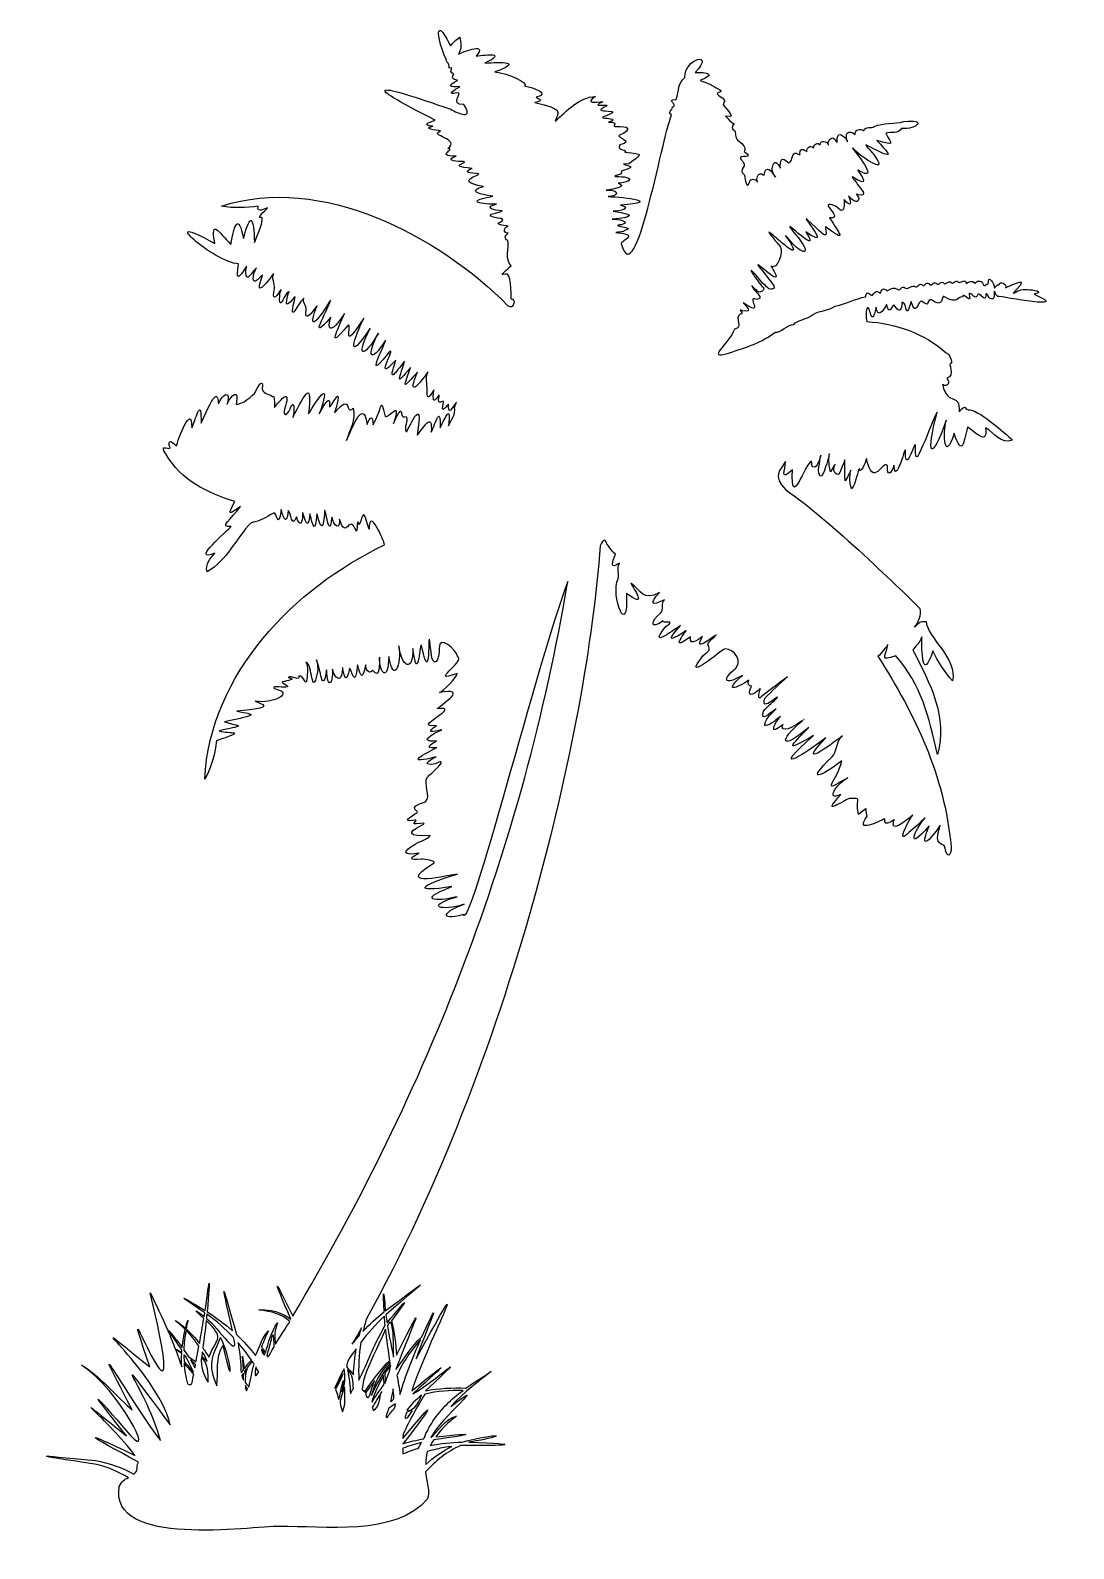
# Model space of a CAD drawing. Header units: centimetres. Extents: x -9.2 to 8.4, y -12.4 to 13.3.
import ezdxf

# ---------------------------------------------------------------- set-up
doc = ezdxf.new("R2010")
doc.units = ezdxf.units.CM
doc.header["$MEASUREMENT"] = 0
doc.layers.add('Layer 1', color=7, linetype='Continuous')

msp = doc.modelspace()

# ---------------------------------------------------------------- linework, layer by layer
at = {"layer": 'Layer 1', "color": 117}
for points, knots in [([(-2.31932, 13.2665), (-2.36729, 13.25589), (-2.32138, 13.00822), (-2.21001, 12.77832), (-2.21001, 12.77832), (-2.19679, 12.68646), (-2.15549, 12.74057), (-2.162, 12.62971), (-2.162, 12.62971), (-2.08648, 12.63314), (-2.12419, 12.64825), (-2.13393, 12.57473), (-2.13393, 12.57473), (-2.11894, 12.52548), (-2.04951, 12.5461), (-2.09774, 12.49894), (-2.09774, 12.49894), (-2.13735, 12.43547), (-2.00729, 12.42732), (-2.02241, 12.42315), (-2.02241, 12.42315), (-2.19679, 12.33154), (-2.16352, 12.30309), (-1.98179, 12.32135), (-1.98179, 12.32135), (-2.0673, 12.26568), (-2.21995, 12.17277), (-2.02463, 12.21064), (-2.02463, 12.21064), (-1.91783, 12.21991), (-2.17188, 12.01372), (-1.91236, 12.01596), (-1.91236, 12.01596), (-1.7365, 11.74255), (-2.015, 11.86935), (-2.13468, 11.93497), (-2.13468, 11.93497), (-3.37189, 12.37332), (-3.7383, 12.42514), (-2.39614, 11.7507), (-2.39614, 11.7507), (-2.51782, 11.7108), (-2.63111, 11.66546), (-2.43455, 11.65113), (-2.43455, 11.65113), (-2.62889, 11.60651), (-2.3817, 11.58484), (-2.30456, 11.5694), (-2.30456, 11.5694), (-2.52695, 11.49519), (-1.94992, 11.43671), (-2.18343, 11.27218), (-2.18343, 11.27218), (-2.03602, 11.27294), (-2.41741, 11.14246), (-2.04088, 11.14586), (-2.04088, 11.14586), (-2.23175, 11.07848), (-2.0761, 11.05249), (-1.95963, 11.05521), (-1.95963, 11.05521), (-1.74333, 11.04814), (-2.26086, 10.9758), (-1.77129, 10.93781), (-1.77129, 10.93781), (-1.88992, 10.89538), (-1.88755, 10.85921), (-1.70186, 10.85013), (-1.70186, 10.85013), (-1.49928, 10.84878), (-2.16185, 10.73251), (-1.58368, 10.63093), (-1.58368, 10.63093), (-1.58965, 10.63178), (-1.96198, 10.53777), (-1.42193, 10.46746), (-1.42193, 10.46746), (-1.83571, 10.39696), (-1.72314, 10.33249), (-1.36358, 10.33371), (-1.36358, 10.33371), (-1.55099, 10.28462), (-1.46315, 10.24477), (-1.32369, 10.22523), (-1.32369, 10.22523), (-1.18216, 10.2274), (-1.34635, 10.19616), (-1.40272, 10.17545), (-1.40272, 10.17545), (-1.57513, 10.14598), (-1.34674, 10.08494), (-1.26977, 10.09149), (-1.26977, 10.09149), (-1.18994, 10.01088), (-1.53577, 10.02569), (-1.16267, 9.9622), (-1.16267, 9.9622), (-1.23742, 9.95031), (-1.26234, 9.84227), (-1.16415, 9.84703), (-1.16415, 9.84703), (-1.22619, 9.79579), (-1.23279, 9.7503), (-1.17154, 9.72369), (-1.17154, 9.72369), (-1.14589, 9.58597), (-1.22696, 9.40464), (-1.11319, 9.29644), (-1.11319, 9.29644), (-1.15651, 9.24882), (-1.35841, 9.10554), (-1.21142, 9.15526), (-1.21142, 9.15526), (-1.10974, 9.20504), (-1.12127, 8.81593), (-1.11245, 8.7295), (-1.11245, 8.7295), (-1.00869, 8.73627), (-1.07801, 8.54949), (-1.16858, 8.62027), (-1.16858, 8.62027), (-2.32454, 9.79343), (-4.32658, 10.85407), (-5.99976, 10.30177), (-5.99976, 10.30177), (-5.80027, 10.25851), (-5.58174, 10.27816), (-5.38451, 10.29954), (-5.38451, 10.29954), (-5.41195, 10.16273), (-5.26771, 10.27175), (-5.22571, 10.27279), (-5.22571, 10.27279), (-5.2653, 10.22751), (-5.42888, 10.08212), (-5.33355, 10.11081), (-5.33355, 10.11081), (-5.26078, 10.11102), (-5.41433, 9.77105), (-5.44582, 9.68728), (-5.44582, 9.68728), (-5.4644, 10.12507), (-5.50843, 10.21169), (-5.63195, 9.7549), (-5.63195, 9.7549), (-5.71867, 10.19603), (-5.7896, 9.98261), (-5.84319, 9.6531), (-5.84319, 9.6531), (-6.04947, 9.86058), (-6.19007, 10.11603), (-6.11721, 9.6687), (-6.11721, 9.6687), (-7.16444, 10.26514), (-6.13017, 9.35298), (-5.71689, 9.32542), (-5.71689, 9.32542), (-5.7612, 9.03645), (-5.72249, 9.06621), (-5.57877, 9.28604), (-5.57877, 9.28604), (-5.58465, 9.25581), (-5.58931, 9.22558), (-5.59207, 9.19465), (-5.59207, 9.19465), (-5.58689, 8.97961), (-5.48849, 9.19691), (-5.41185, 9.26152), (-5.41185, 9.26152), (-5.42633, 9.22925), (-5.44099, 9.19707), (-5.45543, 9.16493), (-5.45543, 9.16493), (-5.51628, 8.85736), (-5.28129, 9.20181), (-5.31066, 9.13149), (-5.31066, 9.13149), (-5.46421, 8.71985), (-5.24498, 8.99649), (-5.12084, 9.16641), (-5.12084, 9.16641), (-5.16576, 9.0932), (-5.09827, 8.99393), (-5.10902, 8.90858), (-5.10902, 8.90858), (-5.14827, 8.71335), (-5.10485, 8.7291), (-5.00783, 8.88183), (-5.00783, 8.88183), (-4.9751, 8.92705), (-5.03561, 8.81654), (-5.01596, 8.78895), (-5.01596, 8.78895), (-5.03984, 8.57947), (-4.98526, 8.67274), (-4.91773, 8.80455), (-4.91773, 8.80455), (-4.88552, 8.85198), (-4.83636, 8.89095), (-4.87858, 8.81941), (-4.87858, 8.81941), (-4.97518, 8.47499), (-4.79985, 8.75191), (-4.75966, 8.77037), (-4.75966, 8.77037), (-4.87258, 8.27677), (-4.7473, 8.60485), (-4.61268, 8.75031), (-4.61268, 8.75031), (-4.64805, 8.69253), (-4.56314, 8.61736), (-4.57427, 8.55043), (-4.57427, 8.55043), (-4.62724, 8.23129), (-4.33069, 8.73369), (-4.39996, 8.59353), (-4.39996, 8.59353), (-4.59726, 8.05598), (-4.27161, 8.52986), (-4.16361, 8.71613), (-4.16361, 8.71613), (-4.21826, 8.51431), (-4.56464, 7.96252), (-4.15549, 8.42634), (-4.15549, 8.42634), (-4.23053, 8.23907), (-4.16811, 8.10417), (-3.92874, 8.49098), (-3.92874, 8.49098), (-4.02545, 8.23037), (-4.25341, 7.8245), (-3.87187, 8.2859), (-3.87187, 8.2859), (-3.77443, 8.35602), (-4.01617, 7.76579), (-3.60302, 8.40924), (-3.60302, 8.40924), (-3.75554, 8.08899), (-3.92788, 7.59855), (-3.49297, 8.2428), (-3.49297, 8.2428), (-3.74035, 7.77014), (-3.62721, 7.69165), (-3.35559, 8.15809), (-3.35559, 8.15809), (-3.55845, 7.77195), (-3.49844, 7.62455), (-3.23372, 8.03697), (-3.23372, 8.03697), (-3.28643, 7.87243), (-3.57088, 7.34238), (-3.22486, 7.77542), (-3.22486, 7.77542), (-2.95636, 8.11082), (-3.49793, 7.21114), (-3.06163, 7.70483), (-3.06163, 7.70483), (-3.20061, 7.2738), (-3.07736, 7.48227), (-2.91317, 7.68551), (-2.91317, 7.68551), (-3.01524, 7.33674), (-3.07062, 7.27146), (-2.81272, 7.57777), (-2.81272, 7.57777), (-2.95579, 7.17965), (-2.93236, 7.24215), (-2.69528, 7.50124), (-2.69528, 7.50124), (-2.86284, 7.09062), (-2.71431, 7.23356), (-2.51876, 7.50644), (-2.51876, 7.50644), (-2.57122, 7.41609), (-2.52619, 7.29725), (-2.53353, 7.19288), (-2.53353, 7.19288), (-2.53988, 6.99934), (-2.48728, 7.09684), (-2.41904, 7.2018), (-2.41904, 7.2018), (-2.47019, 6.80809), (-2.30495, 7.20653), (-2.33115, 7.09332), (-2.33115, 7.09332), (-2.36927, 6.89828), (-2.25225, 7.05372), (-2.25507, 6.99152), (-2.25507, 6.99152), (-2.30373, 6.77613), (-2.23003, 6.9015), (-2.17382, 6.95883), (-2.17382, 6.95883), (-2.16805, 6.80259), (-2.1492, 6.82951), (-2.07042, 6.94917), (-2.07042, 6.94917), (-2.00759, 7.03194), (-2.05376, 6.96032), (-2.06896, 6.90607), (-2.06896, 6.90607), (-2.04366, 6.78642), (-2.12824, 6.69789), (-2.17311, 6.59474), (-2.17311, 6.59474), (-2.12966, 6.96618), (-2.22099, 6.74491), (-2.31344, 6.5613), (-2.31344, 6.5613), (-2.30168, 6.96308), (-2.38875, 6.64038), (-2.46264, 6.487), (-2.46264, 6.487), (-2.44028, 6.85662), (-2.59469, 6.54787), (-2.70121, 6.43722), (-2.70121, 6.43722), (-2.57252, 7.21542), (-2.86693, 6.47239), (-2.88438, 6.49592), (-2.88438, 6.49592), (-2.9339, 6.57166), (-2.84476, 6.66554), (-2.88881, 6.75301), (-2.88881, 6.75301), (-3.03095, 6.67328), (-2.89354, 7.07274), (-3.10153, 6.63264), (-3.10153, 6.63264), (-2.95781, 7.06301), (-3.16895, 6.72375), (-3.24187, 6.75376), (-3.24187, 6.75376), (-3.32477, 7.12592), (-3.28651, 6.87759), (-3.44572, 6.61333), (-3.44572, 6.61333), (-3.44164, 6.77875), (-3.50233, 6.74998), (-3.54617, 6.61927), (-3.54617, 6.61927), (-3.55849, 6.64663), (-3.57423, 6.91482), (-3.69906, 6.75079), (-3.69906, 6.75079), (-3.77614, 6.62339), (-3.83083, 6.48285), (-3.89405, 6.34806), (-3.89405, 6.34806), (-3.83909, 6.52727), (-3.73, 6.69538), (-3.78104, 6.89122), (-3.78104, 6.89122), (-3.92431, 6.74665), (-3.79279, 7.18339), (-4.09347, 6.81246), (-4.09347, 6.81246), (-3.9416, 7.3503), (-4.11664, 6.96975), (-4.18284, 6.90757), (-4.18284, 6.90757), (-4.13474, 7.29544), (-4.44413, 6.57508), (-4.32613, 6.86522), (-4.32613, 6.86522), (-4.15144, 7.40304), (-4.39768, 7.0205), (-4.53515, 6.79463), (-4.53515, 6.79463), (-4.46995, 7.35452), (-4.56803, 7.18503), (-4.79957, 6.73296), (-4.79957, 6.73296), (-4.76811, 6.82967), (-4.76571, 7.07228), (-4.84462, 6.88231), (-4.84462, 6.88231), (-4.89874, 6.74125), (-4.96861, 6.76069), (-4.93694, 6.87339), (-4.93694, 6.87339), (-4.83839, 7.20668), (-4.94492, 7.10495), (-5.10756, 6.9046), (-5.10756, 6.9046), (-5.11018, 6.98577), (-5.10467, 7.11531), (-5.14449, 7.08739), (-5.14449, 7.08739), (-5.18541, 7.13702), (-5.29324, 7.11999), (-5.31584, 7.21594), (-5.31584, 7.21594), (-5.28597, 7.42826), (-5.39129, 7.25321), (-5.43328, 7.15873), (-5.43328, 7.15873), (-5.44826, 7.12325), (-5.67554, 6.93362), (-5.75605, 6.95737), (-5.75605, 6.95737), (-5.69405, 7.23188), (-5.83244, 7.12582), (-5.90894, 6.96034), (-5.90894, 6.96034), (-5.83643, 7.21056), (-5.98211, 7.13925), (-6.05444, 6.96703), (-6.05444, 6.96703), (-6.06745, 7.12848), (-6.09408, 7.22226), (-6.34545, 6.63935), (-6.34545, 6.63935), (-6.34571, 7.07191), (-6.41321, 6.78017), (-6.50203, 6.56059), (-6.50203, 6.56059), (-6.51003, 7.00406), (-6.74316, 6.33945), (-6.76349, 6.25074), (-6.76349, 6.25074), (-6.84853, 6.34529), (-6.91958, 6.3734), (-6.87059, 6.21507), (-6.87059, 6.21507), (-6.91635, 6.1915), (-7.05004, 6.29666), (-6.94371, 6.11996), (-6.94371, 6.11996), (-6.68233, 5.66619), (-6.24441, 5.46905), (-5.77968, 5.31451), (-5.77968, 5.31451), (-5.88611, 5.09896), (-5.91252, 5.07403), (-5.67923, 5.23352), (-5.67923, 5.23352), (-5.84249, 5.01853), (-6.05629, 4.87406), (-5.83803, 4.89469), (-5.83803, 4.89469), (-6.03183, 4.71672), (-6.50399, 4.29111), (-6.11501, 4.44664), (-6.11501, 4.44664), (-6.194, 4.36068), (-6.28291, 4.26126), (-6.24574, 4.13085), (-6.24574, 4.13085), (-5.90409, 4.32675), (-5.76455, 4.69132), (-5.50197, 4.9586), (-5.50197, 4.9586), (-5.3299, 4.99086), (-5.25453, 5.04911), (-5.12602, 5.12207), (-5.12602, 5.12207), (-5.06414, 5.15622), (-5.0491, 4.80617), (-4.99602, 5.18003), (-4.99602, 5.18003), (-4.9741, 5.11186), (-4.91169, 4.84443), (-4.87563, 5.16666), (-4.87563, 5.16666), (-4.82445, 5.13398), (-4.8226, 4.84741), (-4.73751, 5.06041), (-4.73751, 5.06041), (-4.68808, 4.87129), (-4.63311, 4.95219), (-4.63706, 5.10202), (-4.63706, 5.10202), (-4.64133, 5.26582), (-4.54981, 4.677), (-4.51224, 5.10871), (-4.51224, 5.10871), (-4.44947, 4.88188), (-4.42313, 4.77115), (-4.39258, 5.1102), (-4.39258, 5.1102), (-4.36124, 5.01469), (-4.29816, 4.70895), (-4.26702, 5.09683), (-4.26702, 5.09683), (-4.26346, 5.40437), (-4.19091, 4.57655), (-4.14072, 5.05299), (-4.14072, 5.05299), (-4.10507, 4.90365), (-4.00311, 4.82027), (-4.01146, 5.01881), (-4.01146, 5.01881), (-3.8912, 4.63257), (-3.85818, 5.14552), (-3.7271, 4.81522), (-3.7271, 4.81522), (-3.70229, 4.88638), (-3.72744, 5.05708), (-3.67835, 4.92147), (-3.67835, 4.92147), (-3.59118, 5.11872), (-3.63048, 5.21811), (-3.51143, 4.85237), (-3.51143, 4.85237), (-3.51106, 5.23873), (-3.26506, 4.66182), (-3.24996, 4.58636), (-3.24996, 4.58636), (-4.77498, 3.86114), (-6.19204, 2.41612), (-6.28634, 0.63116), (-6.28634, 0.63116), (-6.12022, 0.91591), (-6.09208, 1.22916), (-6.08839, 1.27909), (-6.08839, 1.27909), (-5.54509, 1.45796), (-5.86314, 1.39802), (-6.04038, 1.44553), (-6.04038, 1.44553), (-5.67408, 1.54815), (-5.57064, 1.49992), (-5.9547, 1.59934), (-5.9547, 1.59934), (-5.36848, 1.72276), (-5.42603, 1.71985), (-5.74124, 1.77841), (-5.74124, 1.77841), (-5.24008, 1.82483), (-5.1861, 1.85706), (-5.43472, 1.94782), (-5.43472, 1.94782), (-5.12894, 1.90019), (-4.8336, 2.0706), (-5.02923, 2.13655), (-5.02923, 2.13655), (-5.18817, 2.17688), (-5.1171, 2.20392), (-4.99008, 2.1841), (-4.99008, 2.1841), (-4.7352, 2.16337), (-5.02566, 2.26534), (-4.97383, 2.27624), (-4.97383, 2.27624), (-4.89936, 2.29092), (-4.71197, 2.31745), (-4.87929, 2.34906), (-4.87929, 2.34906), (-4.83519, 2.39214), (-4.66902, 2.2733), (-4.69981, 2.37358), (-4.69981, 2.37358), (-4.61213, 2.38792), (-4.57186, 2.17098), (-4.56169, 2.32603), (-4.56169, 2.32603), (-4.55348, 2.4192), (-4.53537, 2.51945), (-4.5772, 2.60541), (-4.5772, 2.60541), (-4.46252, 2.57842), (-4.48714, 1.99838), (-4.3859, 2.41296), (-4.3859, 2.41296), (-4.36969, 2.49037), (-4.3859, 2.56829), (-4.39772, 2.64479), (-4.39772, 2.64479), (-4.33134, 2.50755), (-4.30286, 2.02528), (-4.22932, 2.47909), (-4.22932, 2.47909), (-4.21968, 2.14062), (-4.11988, 2.21785), (-4.12887, 2.48726), (-4.12887, 2.48726), (-4.09288, 2.31828), (-3.97947, 2.26446), (-3.96638, 2.43971), (-3.96638, 2.43971), (-3.96387, 2.54998), (-3.95642, 2.53287), (-3.9457, 2.43302), (-3.9457, 2.43302), (-3.90441, 2.23685), (-3.85324, 2.40007), (-3.84155, 2.50435), (-3.84155, 2.50435), (-3.82092, 2.5143), (-3.74457, 2.11567), (-3.7086, 2.55933), (-3.7086, 2.55933), (-3.68237, 2.49291), (-3.63604, 2.1962), (-3.56974, 2.55933), (-3.56974, 2.55933), (-3.57821, 2.49181), (-3.51493, 2.38592), (-3.45156, 2.46794), (-3.45156, 2.46794), (-3.31603, 2.2946), (-3.3459, 2.58667), (-3.3356, 2.69234), (-3.3356, 2.69234), (-3.33634, 2.40649), (-3.19229, 2.26631), (-3.17828, 2.70126), (-3.17828, 2.70126), (-3.1013, 2.21937), (-2.95752, 2.57341), (-3.00988, 2.87959), (-3.00988, 2.87959), (-2.96745, 2.53565), (-2.76488, 2.40897), (-2.77353, 2.83649), (-2.77353, 2.83649), (-2.67827, 2.16332), (-2.65894, 3.02323), (-2.62655, 2.8781), (-2.62655, 2.8781), (-2.44479, 2.02226), (-2.54752, 3.52996), (-2.46554, 2.77779), (-2.46554, 2.77779), (-2.43994, 2.4612), (-2.31555, 2.65044), (-2.33185, 2.83872), (-2.33185, 2.83872), (-2.331, 3.08874), (-2.03563, 2.80436), (-2.0209, 2.70646), (-2.0209, 2.70646), (-1.87224, 2.61763), (-2.54349, 2.23291), (-2.02829, 2.41222), (-2.02829, 2.41222), (-2.02829, 2.34781), (-2.25893, 2.12186), (-2.32373, 2.09346), (-2.32373, 2.09346), (-1.83726, 2.17878), (-2.24329, 1.92672), (-2.36509, 1.81854), (-2.36509, 1.81854), (-2.20857, 1.84365), (-2.20247, 1.808), (-2.28163, 1.74647), (-2.28163, 1.74647), (-2.42143, 1.63897), (-2.65894, 1.49946), (-2.37469, 1.53991), (-2.37469, 1.53991), (-2.56865, 1.40444), (-2.44352, 1.42775), (-2.2868, 1.46635), (-2.2868, 1.46635), (-2.67379, 1.28511), (-2.5181, 1.26224), (-2.37617, 1.27836), (-2.37617, 1.27836), (-2.62424, 1.14072), (-2.41893, 1.15427), (-2.36952, 1.16542), (-2.36952, 1.16542), (-2.67415, 1.01768), (-2.88842, 0.87556), (-2.38208, 1.00938), (-2.38208, 1.00938), (-2.52258, 0.94906), (-2.61736, 0.84694), (-2.39316, 0.89198), (-2.39316, 0.89198), (-2.1083, 1.02968), (-2.52499, 0.67173), (-2.52833, 0.66907), (-2.52833, 0.66907), (-2.60477, 0.5526), (-2.46001, 0.34965), (-2.55861, 0.25148), (-2.55861, 0.25148), (-2.91226, 0.14721), (-2.64164, 0.08905), (-2.70116, 0.062), (-2.70116, 0.062), (-2.81219, 0.00573), (-2.97337, -0.10104), (-2.74769, -0.06134), (-2.74769, -0.06134), (-2.63737, -0.0471), (-2.89164, -0.15341), (-2.65019, -0.1141), (-2.65019, -0.1141), (-2.56325, -0.10862), (-2.56481, -0.11418), (-2.63468, -0.15199), (-2.63468, -0.15199), (-2.87459, -0.26495), (-2.86862, -0.34458), (-2.48031, -0.31843), (-2.48031, -0.31843), (-2.53858, -0.39328), (-2.63351, -0.40616), (-2.73512, -0.46407), (-2.73512, -0.46407), (-2.96286, -0.59034), (-2.9468, -0.66669), (-2.66569, -0.61639), (-2.66569, -0.61639), (-2.85198, -0.70566), (-2.82992, -0.73683), (-2.63393, -0.71521), (-2.63393, -0.71521), (-2.5849, -0.71917), (-2.3211, -0.75291), (-2.44485, -0.79397), (-2.44485, -0.79397), (-3.11463, -1.23253), (-2.13836, -0.97339), (-2.02163, -0.97081), (-2.02163, -0.97081), (-2.68162, -1.16928), (-2.78678, -1.28476), (-2.11322, -1.18109), (-2.11322, -1.18109), (-2.72643, -1.40789), (-2.38602, -1.4455), (-2.02828, -1.35125), (-2.02828, -1.35125), (-2.59467, -1.51862), (-2.28404, -1.59949), (-1.90567, -1.47905), (-1.90567, -1.47905), (-2.24375, -1.57945), (-2.35816, -1.77822), (-1.91971, -1.65144), (-1.91971, -1.65144), (-1.82587, -1.99008), (-0.66415, 2.62883), (-0.15889, 3.96742), (-0.15889, 3.96742), (-0.92304, -0.55265), (-2.52209, -4.60411), (-4.80025, -8.42944), (-4.80025, -8.42944), (-5.15615, -7.70165), (-5.13285, -7.78505), (-4.83128, -8.48145), (-4.83128, -8.48145), (-5.11149, -8.28728), (-5.23776, -8.33056), (-5.3734, -8.32244), (-5.3734, -8.32244), (-5.15327, -8.3589), (-4.99686, -8.37832), (-4.85203, -8.52069), (-4.85203, -8.52069), (-4.90208, -8.60346), (-5.03945, -8.81829), (-5.09013, -8.90085), (-5.09013, -8.90085), (-5.10999, -8.76995), (-5.11347, -8.67301), (-5.0558, -8.54163), (-5.0558, -8.54163), (-5.16626, -8.69065), (-5.21051, -8.87637), (-5.25962, -9.05433), (-5.25962, -9.05433), (-5.28894, -9.00972), (-5.29454, -8.9797), (-5.3283, -8.9503), (-5.3283, -8.9503), (-5.2946, -8.85667), (-5.25511, -8.76413), (-5.20864, -8.67463), (-5.20864, -8.67463), (-5.32626, -8.78995), (-5.36696, -8.97213), (-5.42801, -9.09519), (-5.42801, -9.09519), (-5.52558, -8.96924), (-5.63328, -8.85034), (-5.7493, -8.74002), (-5.7493, -8.74002), (-5.98386, -7.93205), (-6.04591, -7.64694), (-5.81946, -8.67538), (-5.81946, -8.67538), (-5.95184, -8.55692), (-6.09377, -8.44919), (-6.24489, -8.35439), (-6.24489, -8.35439), (-6.1892, -7.70074), (-6.19808, -7.72872), (-6.27739, -8.33433), (-6.27739, -8.33433), (-6.76362, -8.04069), (-6.75571, -8.06042), (-6.28329, -8.37), (-6.28329, -8.37), (-6.28658, -8.39173), (-6.28942, -8.41368), (-6.29289, -8.43539), (-6.29289, -8.43539), (-6.47642, -8.29253), (-6.4706, -8.31456), (-6.30052, -8.46985), (-6.30052, -8.46985), (-6.32406, -8.61577), (-6.34638, -8.74227), (-6.37413, -8.8879), (-6.37413, -8.8879), (-6.44212, -8.80007), (-6.51724, -8.718), (-6.60088, -8.64344), (-6.60088, -8.64344), (-6.59143, -8.59589), (-6.58026, -8.54802), (-6.5669, -8.50078), (-6.5669, -8.50078), (-6.5852, -8.53863), (-6.59786, -8.59113), (-6.60974, -8.63527), (-6.60974, -8.63527), (-6.66514, -8.5866), (-6.72421, -8.54069), (-6.787, -8.49929), (-6.787, -8.49929), (-6.73087, -8.54471), (-6.66882, -8.59867), (-6.61416, -8.65161), (-6.61416, -8.65161), (-6.63959, -8.7519), (-6.65636, -8.85349), (-6.66586, -8.95626), (-6.66586, -8.95626), (-6.74376, -8.84781), (-6.82808, -8.74455), (-6.91846, -8.64716), (-6.91846, -8.64716), (-7.00761, -8.43958), (-7.10391, -8.23565), (-7.20577, -8.03564), (-7.20577, -8.03564), (-6.42019, -11.31229), (-7.94009, -7.16183), (-7.21093, -9.28469), (-7.21093, -9.28469), (-8.68035, -8.10897), (-7.10635, -9.28778), (-6.86748, -10.26402), (-6.86748, -10.26402), (-8.08947, -8.63475), (-7.22209, -9.72823), (-7.03407, -10.52822), (-7.03407, -10.52822), (-7.65714, -9.69415), (-8.34777, -8.39089), (-7.51266, -10.00671), (-7.51266, -10.00671), (-7.73178, -9.83071), (-8.11516, -9.37986), (-8.36236, -9.25646), (-8.36236, -9.25646), (-7.7139, -9.68102), (-7.11523, -10.89286), (-7.53659, -10.44235), (-7.53659, -10.44235), (-8.24561, -9.62807), (-8.26231, -9.62044), (-7.60749, -10.44681), (-7.60749, -10.44681), (-8.81292, -9.48042), (-7.90061, -10.18494), (-7.46345, -10.78043), (-7.46345, -10.78043), (-8.44882, -10.3035), (-8.27662, -10.42495), (-7.40511, -10.88966), (-7.40511, -10.88966), (-7.45629, -11.0064), (-7.38684, -11.00733), (-7.48119, -11.09697), (-7.48119, -11.09697), (-7.68144, -10.98135), (-7.90108, -10.90177), (-8.12673, -10.86663), (-8.12673, -10.86663), (-9.22508, -10.75456), (-9.22778, -10.763), (-8.13855, -10.92681), (-8.13855, -10.92681), (-7.93712, -10.97044), (-7.74625, -11.0499), (-7.57352, -11.15715), (-7.57352, -11.15715), (-7.63715, -11.17844), (-7.69449, -11.21367), (-7.72715, -11.30353), (-7.72715, -11.30353), (-7.9129, -12.35146), (-5.5104, -11.97202), (-5.01797, -11.97672), (-5.01797, -11.97672), (-4.29592, -11.97001), (-3.06125, -12.1509), (-2.52815, -11.51084), (-2.52815, -11.51084), (-2.47101, -11.42127), (-2.55445, -11.18259), (-2.55843, -11.05387), (-2.55843, -11.05387), (-2.39267, -10.87006), (-2.19349, -10.7163), (-1.96977, -10.61102), (-1.96977, -10.61102), (-1.16616, -10.62205), (-0.8587, -10.59087), (-1.82943, -10.55455), (-1.82943, -10.55455), (-1.08135, -10.4336), (-1.33191, -10.38889), (-1.94982, -10.55529), (-1.94982, -10.55529), (-2.12782, -10.5587), (-2.30523, -10.57805), (-2.48014, -10.61102), (-2.48014, -10.61102), (-2.46104, -10.57768), (-2.44087, -10.54499), (-2.41957, -10.51294), (-2.41957, -10.51294), (-1.74244, -10.42483), (-1.66201, -10.38555), (-2.38707, -10.46687), (-2.38707, -10.46687), (-2.29251, -10.33467), (-2.17754, -10.21562), (-2.03771, -10.1169), (-2.03771, -10.1169), (-2.03771, -10.1169), (-2.03845, -10.11616), (-2.03845, -10.11616), (-2.03845, -10.11616), (-2.22328, -10.14886), (-2.36354, -10.39158), (-2.46906, -10.47802), (-2.46906, -10.47802), (-2.32535, -10.17278), (-1.41023, -9.40667), (-2.13226, -9.95148), (-2.13226, -9.95148), (-1.68606, -9.47808), (-0.98678, -9.05532), (-1.8804, -9.64358), (-1.8804, -9.64358), (-2.09756, -9.63041), (-2.34278, -9.64892), (-2.55836, -9.68767), (-2.55836, -9.68767), (-1.66824, -8.85014), (-2.41923, -9.54774), (-2.77633, -9.73868), (-2.77633, -9.73868), (-2.14615, -9.17049), (-2.12032, -9.14899), (-2.79184, -9.68667), (-2.79184, -9.68667), (-2.48252, -8.77919), (-1.65839, -7.21609), (-2.71898, -9.14996), (-2.71898, -9.14996), (-2.52911, -8.6231), (-2.21667, -7.90934), (-2.62419, -8.77867), (-2.62419, -8.77867), (-2.80114, -8.93537), (-2.91096, -9.14724), (-3.05923, -9.32703), (-3.05923, -9.32703), (-2.76943, -8.54472), (-2.47733, -7.94788), (-3.05109, -9.08926), (-3.05109, -9.08926), (-3.05584, -8.90731), (-3.08694, -8.69486), (-3.13516, -8.50597), (-3.13516, -8.50597), (-2.79525, -8.04782), (-2.86763, -8.12715), (-3.20913, -8.54535), (-3.20913, -8.54535), (-3.21667, -8.49872), (-3.22419, -8.45243), (-3.23055, -8.40566), (-3.23055, -8.40566), (-2.47476, -7.75348), (-2.42043, -7.73417), (-3.23867, -8.33804), (-3.23867, -8.33804), (-3.26824, -7.93574), (-3.27977, -7.96635), (-3.25936, -8.35364), (-3.25936, -8.35364), (-3.38536, -8.4565), (-3.50435, -8.56882), (-3.61536, -8.68875), (-3.61536, -8.68875), (-3.5989, -8.61745), (-3.5795, -8.54619), (-3.55701, -8.47624), (-3.55701, -8.47624), (-1.12054, -4.06266), (0.16313, 1.4429), (0.38637, 4.56855), (0.38637, 4.56855), (0.44884, 4.71803), (0.47879, 4.65991), (0.50011, 4.60496), (0.50011, 4.60496), (0.57855, 4.49221), (0.54867, 4.51952), (0.6434, 4.42886), (0.6434, 4.42886), (0.50672, 4.10061), (0.70085, 4.28722), (0.71283, 4.27802), (0.71283, 4.27802), (0.66391, 4.15806), (0.70528, 4.1595), (0.69215, 4.0135), (0.69215, 4.0135), (0.55267, 3.73178), (0.86448, 2.95929), (0.83174, 3.76458), (0.83174, 3.76458), (1.16387, 3.51895), (1.00601, 3.77356), (0.90339, 3.93771), (0.90339, 3.93771), (1.08095, 3.81023), (1.11254, 3.62922), (1.38717, 3.77944), (1.38717, 3.77944), (1.22307, 3.59965), (1.2364, 3.53698), (1.47285, 3.65907), (1.47285, 3.65907), (1.41136, 3.61009), (1.46417, 3.48413), (1.4049, 3.43244), (1.4049, 3.43244), (1.24682, 3.31878), (1.21348, 3.12916), (1.44848, 3.30389), (1.44848, 3.30389), (1.40817, 3.23997), (1.68748, 3.33399), (1.50313, 3.21473), (1.50313, 3.21473), (1.18041, 2.82355), (1.59326, 3.12471), (1.74318, 3.22365), (1.74318, 3.22365), (1.54045, 2.99745), (1.51274, 2.93385), (1.79562, 3.10551), (1.79562, 3.10551), (1.97997, 3.27498), (1.45763, 2.711), (1.91084, 3.03269), (1.91084, 3.03269), (1.89022, 2.84344), (2.08627, 3.02485), (2.11543, 3.04012), (2.11543, 3.04012), (1.94237, 2.75176), (2.27112, 3.01794), (2.34809, 3.07133), (2.34809, 3.07133), (2.30454, 3.00828), (2.22482, 2.9798), (2.2048, 2.9034), (2.2048, 2.9034), (2.25745, 2.79031), (2.22257, 2.8159), (2.12651, 2.7169), (2.12651, 2.7169), (1.7533, 2.24558), (2.35501, 2.73995), (2.4707, 2.82167), (2.4707, 2.82167), (2.53645, 2.87407), (2.82679, 2.69908), (2.67677, 2.50439), (2.67677, 2.50439), (2.43777, 2.30748), (2.46936, 2.20462), (2.78978, 2.38253), (2.78978, 2.38253), (2.61139, 2.24419), (2.47993, 2.04312), (2.89762, 2.30154), (2.89762, 2.30154), (2.86232, 2.24913), (2.89799, 2.19561), (2.94194, 2.20049), (2.94194, 2.20049), (2.8959, 2.10338), (2.86932, 1.96917), (3.07046, 2.14105), (3.07046, 2.14105), (3.14273, 2.27545), (2.97656, 1.87859), (3.13028, 2.0452), (3.13028, 2.0452), (3.26613, 2.15418), (3.41063, 2.25077), (3.54685, 2.36099), (3.54685, 2.36099), (3.41311, 2.24223), (3.28181, 2.11651), (3.16204, 1.98873), (3.16204, 1.98873), (3.08042, 1.73302), (3.47886, 2.12281), (3.35482, 1.98724), (3.35482, 1.98724), (3.28191, 1.91849), (3.20272, 1.85445), (3.14136, 1.77696), (3.14136, 1.77696), (3.09069, 1.58197), (3.24613, 1.74588), (3.3297, 1.79851), (3.3297, 1.79851), (3.456, 1.88489), (3.1374, 1.66431), (3.16647, 1.53845), (3.16647, 1.53845), (3.21115, 1.51435), (3.3322, 1.61192), (3.43015, 1.69226), (3.43015, 1.69226), (3.31643, 1.56193), (3.22227, 1.34717), (3.47447, 1.5548), (3.47447, 1.5548), (3.41783, 1.47532), (3.51563, 1.40016), (3.80019, 1.62242), (3.80019, 1.62242), (3.38139, 1.27397), (3.43138, 1.09784), (3.90876, 1.50428), (3.90876, 1.50428), (3.60616, 1.19538), (3.4607, 1.05737), (3.98557, 1.36682), (3.98557, 1.36682), (3.24851, 0.72089), (3.75595, 0.97965), (4.19385, 1.33115), (4.19385, 1.33115), (3.66631, 0.77417), (4.27952, 1.20421), (4.47674, 1.36533), (4.47674, 1.36533), (4.36736, 1.28275), (4.3914, 1.09051), (4.29061, 0.99753), (4.29061, 0.99753), (3.83849, 0.56818), (4.10747, 0.66408), (4.4664, 0.94403), (4.4664, 0.94403), (4.39069, 0.59567), (4.05422, 0.34674), (4.56464, 0.65722), (4.56464, 0.65722), (4.3652, 0.54328), (4.18604, 0.26027), (4.44572, 0.37189), (4.44572, 0.37189), (4.16936, 0.05313), (4.32304, 0.17104), (4.58901, 0.3065), (4.58901, 0.3065), (4.8312, 0.29407), (4.68555, 0.36732), (4.74559, 0.03678), (4.74559, 0.03678), (4.95099, 0.18751), (4.84057, 0.16081), (4.89257, 0.00557), (4.89257, 0.00557), (4.66359, -0.29893), (5.10738, -0.07625), (5.19244, -0.03455), (5.19244, -0.03455), (5.14628, -0.22915), (5.40389, -0.0011), (5.34238, -0.06427), (5.34238, -0.06427), (5.28149, -0.27817), (5.50607, -0.10577), (5.66072, 0.02638), (5.66072, 0.02638), (5.53177, -0.15629), (5.39824, -0.47896), (5.59498, -0.26712), (5.59498, -0.26712), (5.69158, -0.18997), (5.78332, -0.10777), (5.86826, -0.01895), (5.86826, -0.01895), (5.69229, -0.22429), (5.52784, -0.62749), (5.94064, -0.1579), (5.94064, -0.1579), (5.75866, -0.57234), (5.93942, -0.4313), (6.12307, -0.14378), (6.12307, -0.14378), (5.98917, -0.54415), (6.20119, -0.41697), (6.20949, -0.53165), (6.20949, -0.53165), (6.23318, -0.71317), (6.31438, -0.66994), (6.31142, -0.51084), (6.31142, -0.51084), (6.18818, 0.72195), (5.71333, 1.69135), (5.075, 2.70578), (5.075, 2.70578), (5.13574, 2.75567), (5.2111, 2.8588), (5.24192, 2.90194), (5.24192, 2.90194), (5.20252, 2.68716), (5.09401, 2.6155), (5.37634, 2.71544), (5.37634, 2.71544), (5.81193, 2.20553), (5.93062, 1.70007), (6.07727, 1.04806), (6.07727, 1.04806), (6.26192, 1.674), (5.95283, 2.25588), (5.66217, 2.81129), (5.66217, 2.81129), (5.73837, 2.91833), (5.77041, 2.90919), (5.81432, 3.03272), (5.81432, 3.03272), (5.81215, 2.81028), (5.81704, 2.23878), (6.00266, 2.79866), (6.00266, 2.79866), (6.08505, 2.61407), (6.20229, 2.44675), (6.32986, 2.28968), (6.32986, 2.28968), (6.43181, 2.65176), (5.89678, 3.03477), (5.88818, 3.28981), (5.88818, 3.28981), (5.80182, 3.31442), (5.7392, 3.25194), (5.68949, 3.19619), (5.68949, 3.19619), (5.7593, 3.28654), (5.80542, 3.39381), (5.78182, 3.51124), (5.78182, 3.51124), (5.55078, 3.74205), (4.22949, 5.04091), (3.51801, 5.51224), (3.51801, 5.51224), (3.28913, 5.75623), (3.42388, 5.8391), (3.51358, 5.99447), (3.51358, 5.99447), (3.51464, 5.84402), (3.40634, 5.65338), (3.63324, 5.85106), (3.63324, 5.85106), (3.5932, 5.13361), (3.84325, 5.97197), (3.95379, 5.99521), (3.95379, 5.99521), (3.97045, 5.98103), (3.93694, 5.88274), (4.00992, 5.8949), (4.00992, 5.8949), (4.0641, 5.93596), (4.09569, 6.04318), (4.10815, 6.09775), (4.10815, 6.09775), (4.10342, 6.0703), (4.09654, 6.02649), (4.086, 5.94468), (4.086, 5.94468), (4.05013, 5.81677), (4.09617, 5.62668), (4.17168, 5.84288), (4.17168, 5.84288), (4.23103, 6.01475), (4.25025, 6.09503), (4.25514, 6.11929), (4.25514, 6.11929), (4.24896, 6.08419), (4.23418, 5.95977), (4.27434, 5.81985), (4.27434, 5.81985), (4.3118, 5.88076), (4.33504, 5.92175), (4.35042, 5.94988), (4.35042, 5.94988), (4.32629, 5.88714), (4.30581, 5.7831), (4.41246, 5.77081), (4.41246, 5.77081), (4.5833, 6.14491), (4.4859, 6.08193), (4.52251, 5.66604), (4.52251, 5.66604), (4.57656, 5.75673), (4.60427, 5.81463), (4.61705, 5.84511), (4.61705, 5.84511), (4.60382, 5.79618), (4.5855, 5.68209), (4.62591, 5.53378), (4.62591, 5.53378), (4.71032, 5.61375), (4.73026, 5.85418), (4.76403, 5.87483), (4.76403, 5.87483), (4.76895, 5.74765), (4.86279, 5.97744), (4.88221, 6.04053), (4.88221, 6.04053), (4.9927, 5.51192), (5.15776, 6.03709), (5.236, 5.92016), (5.236, 5.92016), (5.22001, 5.71982), (5.31158, 5.79081), (5.34457, 5.93056), (5.34457, 5.93056), (5.36959, 5.54696), (5.55679, 6.35645), (5.53882, 6.15347), (5.53882, 6.15347), (5.53408, 5.72903), (5.72496, 6.45156), (5.70796, 6.23298), (5.70796, 6.23298), (5.69987, 6.06205), (5.72146, 5.99772), (5.79807, 6.1884), (5.79807, 6.1884), (5.89594, 6.40074), (5.97473, 6.62069), (6.07209, 6.82741), (6.07209, 6.82741), (5.87871, 6.08393), (5.96989, 5.96596), (6.22793, 6.68846), (6.22793, 6.68846), (6.16261, 6.46683), (6.1973, 5.94035), (6.36088, 6.46778), (6.36088, 6.46778), (6.50035, 6.06017), (6.51618, 6.31142), (6.58763, 6.57032), (6.58763, 6.57032), (6.72652, 6.48328), (6.92797, 6.25202), (6.89193, 6.56215), (6.89193, 6.56215), (7.02968, 6.47507), (7.15704, 6.28086), (7.34469, 6.34964), (7.34469, 6.34964), (7.19754, 6.49424), (6.83489, 6.81137), (6.63268, 6.86605), (6.63268, 6.86605), (6.51741, 6.84222), (6.58607, 6.99942), (6.44434, 6.82964), (6.44434, 6.82964), (6.46123, 7.17539), (6.26287, 6.89949), (6.16219, 7.29181), (6.16219, 7.29181), (6.24419, 7.23537), (6.30013, 7.31785), (6.23457, 7.39955), (6.23457, 7.39955), (6.39673, 7.42436), (6.23457, 7.67926), (6.31212, 7.64401), (6.31212, 7.64401), (6.32879, 7.66901), (6.29355, 7.80044), (6.22644, 7.82754), (6.22644, 7.82754), (5.84392, 8.15783), (5.38323, 8.32221), (4.88662, 8.35287), (4.88662, 8.35287), (4.866, 8.43464), (4.86973, 8.50626), (4.88884, 8.5743), (4.88884, 8.5743), (4.94477, 8.67146), (4.95339, 8.1908), (5.04542, 8.59362), (5.04542, 8.59362), (5.0664, 8.41206), (5.16152, 8.51863), (5.21899, 8.6434), (5.21899, 8.6434), (5.27484, 8.3984), (5.32036, 8.71993), (5.36597, 8.60551), (5.36597, 8.60551), (5.44461, 8.48956), (5.47787, 8.55722), (5.4775, 8.67387), (5.4775, 8.67387), (5.56778, 8.71632), (5.53268, 8.32486), (5.63556, 8.69467), (5.63556, 8.69467), (5.71524, 8.40356), (5.7526, 8.72434), (5.81061, 8.69616), (5.81061, 8.69616), (5.97394, 8.59399), (5.86783, 8.67788), (5.96719, 8.72588), (5.96719, 8.72588), (6.19683, 8.54644), (6.14715, 8.81329), (6.18434, 8.77641), (6.18434, 8.77641), (6.4479, 8.62864), (6.39012, 8.77882), (6.50563, 8.76898), (6.50563, 8.76898), (6.49621, 8.87099), (6.65925, 8.64311), (6.62159, 8.77567), (6.62159, 8.77567), (6.58346, 8.90425), (6.67789, 8.76552), (6.72869, 8.76304), (6.72869, 8.76304), (6.7597, 8.78655), (6.74831, 8.85783), (6.81732, 8.78682), (6.81732, 8.78682), (6.94705, 8.66702), (6.863, 8.88768), (6.92294, 8.81134), (6.92294, 8.81134), (6.94357, 8.72767), (7.04614, 8.68972), (7.03668, 8.81728), (7.03668, 8.81728), (7.03882, 8.93576), (7.04699, 8.80172), (7.09503, 8.7779), (7.09503, 8.7779), (7.17455, 8.78127), (8.37639, 8.52889), (7.70955, 8.81431), (7.70955, 8.81431), (7.89578, 8.86089), (7.67848, 8.89005), (7.59655, 8.89307), (7.59655, 8.89307), (7.49689, 8.91235), (7.39915, 8.84904), (7.35872, 8.8314), (7.35872, 8.8314), (7.5588, 9.04521), (7.55149, 9.07983), (7.22503, 8.92056), (7.22503, 8.92056), (7.26415, 8.98722), (7.12399, 9.04745), (7.11941, 8.97332), (7.11941, 8.97332), (7.06015, 8.9853), (7.03478, 8.86508), (7.03595, 8.95623), (7.03595, 8.95623), (7.00676, 9.03416), (6.9385, 9.14394), (6.93181, 8.98967), (6.93181, 8.98967), (6.88637, 8.98037), (6.86482, 8.92375), (6.84613, 8.99413), (6.84613, 8.99413), (6.81923, 9.06561), (6.73038, 9.03843), (6.71096, 8.99339), (6.71096, 8.99339), (6.67699, 9.06553), (6.58967, 9.0183), (6.56103, 8.99413), (6.56103, 8.99413), (6.55752, 9.09491), (6.45862, 8.99129), (6.42882, 9.01865), (6.42882, 9.01865), (6.37455, 9.0842), (6.34466, 8.95656), (6.29661, 9.02162), (6.29661, 9.02162), (6.23905, 9.0436), (6.21883, 8.9519), (6.174, 9.0127), (6.174, 9.0127), (6.12002, 9.04593), (6.10081, 8.93084), (6.05804, 9.00081), (6.05804, 9.00081), (5.99802, 9.03867), (5.97971, 8.92442), (5.93026, 8.99338), (5.93026, 8.99338), (5.86619, 9.03768), (5.87066, 8.91115), (5.81578, 8.97629), (5.81578, 8.97629), (5.75276, 9.00747), (5.74685, 8.90253), (5.68505, 8.95103), (5.68505, 8.95103), (5.6221, 8.96096), (5.57164, 8.87411), (5.51443, 8.93171), (5.51443, 8.93171), (5.45814, 8.95391), (5.45213, 8.85337), (5.38592, 8.9057), (5.38592, 8.9057), (5.34662, 8.91794), (5.32468, 8.9343), (5.23155, 8.87449), (5.23155, 8.87449), (5.18744, 8.90689), (5.15124, 8.93499), (5.11781, 8.83139), (5.11781, 8.83139), (5.02748, 8.90412), (5.01606, 8.8212), (4.97452, 8.7935), (4.97452, 8.7935), (4.94565, 8.79608), (4.87784, 8.90081), (4.86668, 8.77195), (4.86668, 8.77195), (4.68905, 8.73776), (4.55915, 8.65737), (4.35261, 8.61368), (4.35261, 8.61368), (4.22177, 8.52469), (4.04042, 8.54357), (3.91979, 8.43164), (3.91979, 8.43164), (3.83822, 8.38554), (3.714, 8.38009), (3.65242, 8.30532), (3.65242, 8.30532), (3.53856, 8.30178), (3.44035, 8.16065), (3.3459, 8.17603), (3.3459, 8.17603), (3.11286, 8.00162), (2.8525, 7.91483), (2.55338, 7.82234), (2.55338, 7.82234), (2.14854, 7.7001), (2.56431, 7.9671), (2.65235, 8.2273), (2.65235, 8.2273), (2.82145, 8.24079), (2.63991, 8.42277), (2.74763, 8.47845), (2.74763, 8.47845), (2.85305, 8.48343), (2.66823, 8.57168), (2.79712, 8.53641), (2.79712, 8.53641), (2.97791, 8.50097), (2.85171, 8.61262), (2.7986, 8.6709), (2.7986, 8.6709), (3.188, 8.4006), (2.82726, 8.82197), (3.02683, 8.72514), (3.02683, 8.72514), (3.16948, 8.73774), (3.00025, 8.84943), (2.97144, 8.91684), (2.97144, 8.91684), (2.90575, 9.01506), (2.98885, 8.89982), (3.02609, 8.88786), (3.02609, 8.88786), (3.05717, 8.79814), (3.21618, 8.89303), (3.11546, 8.95102), (3.11546, 8.95102), (2.87133, 9.26369), (2.86968, 9.32495), (3.13245, 8.9956), (3.13245, 8.9956), (3.19384, 8.96104), (3.2269, 8.86404), (3.3171, 8.90941), (3.3171, 8.90941), (3.36506, 8.95493), (3.19099, 9.09374), (3.15609, 9.17467), (3.15609, 9.17467), (2.74834, 9.64115), (3.62299, 8.73379), (3.27057, 9.28687), (3.27057, 9.28687), (3.37145, 9.21816), (3.4871, 9.51553), (3.4242, 9.62049), (3.4242, 9.62049), (2.81039, 10.33734), (3.89803, 9.18336), (3.59334, 9.69034), (3.59334, 9.69034), (3.52346, 9.78847), (3.45841, 9.8746), (3.57857, 9.73567), (3.57857, 9.73567), (3.72407, 9.53978), (4.00327, 9.39251), (3.73515, 9.76465), (3.73515, 9.76465), (3.22948, 10.34943), (4.18768, 9.3506), (3.85923, 9.86496), (3.85923, 9.86496), (4.42165, 9.47095), (3.50953, 10.44552), (4.02468, 9.94001), (4.02468, 9.94001), (4.3412, 9.61523), (4.10651, 10.04725), (4.22336, 9.93109), (4.22336, 9.93109), (4.6126, 9.62672), (4.35325, 9.94033), (4.25956, 10.10273), (4.25956, 10.10273), (4.41447, 10.0873), (4.3053, 10.20517), (4.24848, 10.2766), (4.24848, 10.2766), (4.17964, 10.36072), (4.34202, 10.32365), (4.37626, 10.28997), (4.37626, 10.28997), (4.51935, 10.14584), (4.50017, 10.28345), (4.50256, 10.41331), (4.50256, 10.41331), (4.63714, 10.26311), (4.62444, 10.34682), (4.57568, 10.47647), (4.57568, 10.47647), (4.61438, 10.42706), (4.74368, 10.31261), (4.74999, 10.42892), (4.74999, 10.42892), (4.74606, 10.47118), (4.67327, 10.5281), (4.74777, 10.49059), (4.74777, 10.49059), (4.92095, 10.46902), (4.77992, 10.59141), (4.73078, 10.66743), (4.73078, 10.66743), (4.71243, 10.70723), (4.57334, 10.84474), (4.67612, 10.77517), (4.67612, 10.77517), (5.0383, 10.55511), (4.63765, 11.00223), (4.75737, 10.8948), (4.75737, 10.8948), (5.08713, 10.71434), (4.76568, 11.12549), (4.64363, 11.28267), (4.64363, 11.28267), (4.79393, 11.1214), (5.29522, 10.79018), (4.99668, 11.17716), (4.99668, 11.17716), (4.97525, 11.21665), (4.80583, 11.38308), (4.88958, 11.3228), (4.88958, 11.3228), (5.19747, 11.17222), (5.42019, 11.03728), (5.05429, 11.40974), (5.05429, 11.40974), (5.38067, 11.32057), (5.30198, 11.3369), (5.20644, 11.5316), (5.20644, 11.5316), (5.29601, 11.55627), (5.41784, 11.51379), (5.47455, 11.61185), (5.47455, 11.61185), (5.73189, 11.59048), (5.91347, 11.77535), (5.5137, 11.72776), (5.5137, 11.72776), (5.3504, 11.68345), (5.16584, 11.71372), (5.01293, 11.6438), (5.01293, 11.6438), (4.9668, 11.60617), (4.86163, 11.66189), (4.83493, 11.57247), (4.83493, 11.57247), (4.77753, 11.62836), (4.6773, 11.5813), (4.68943, 11.51154), (4.68943, 11.51154), (4.63066, 11.56376), (4.53546, 11.57505), (4.54245, 11.47662), (4.54245, 11.47662), (4.52935, 11.44955), (4.58944, 11.3518), (4.55058, 11.40826), (4.55058, 11.40826), (4.52524, 11.47872), (4.39105, 11.57009), (4.38809, 11.44541), (4.38809, 11.44541), (4.37697, 11.39815), (4.40548, 11.33051), (4.35264, 11.41717), (4.35264, 11.41717), (4.30371, 11.5047), (4.21216, 11.40316), (4.24111, 11.32875), (4.24111, 11.32875), (4.21922, 11.39981), (4.09698, 11.43098), (4.10078, 11.33321), (4.10078, 11.33321), (4.06373, 11.38213), (3.98692, 11.35023), (3.98999, 11.28714), (3.98999, 11.28714), (3.922, 11.33868), (3.87206, 11.28879), (3.87625, 11.21507), (3.87625, 11.21507), (3.82478, 11.26198), (3.76295, 11.29125), (3.75881, 11.19649), (3.75881, 11.19649), (3.76905, 11.1183), (3.70306, 11.22895), (3.65541, 11.18163), (3.65541, 11.18163), (3.62427, 11.14872), (3.60741, 10.98776), (3.55348, 11.04194), (3.55348, 11.04194), (3.45566, 11.14854), (3.41219, 11.07547), (3.43013, 10.94014), (3.43013, 10.94014), (3.37502, 11.03268), (3.31457, 11.09932), (3.2957, 10.95946), (3.2957, 10.95946), (3.27439, 10.89777), (3.3153, 10.83982), (3.34297, 10.79005), (3.34297, 10.79005), (3.30686, 10.84574), (3.21411, 11.00192), (3.16497, 10.88144), (3.16497, 10.88144), (3.15169, 10.82392), (3.16365, 10.80691), (3.10957, 10.84652), (3.10957, 10.84652), (3.0358, 10.85462), (3.02268, 10.76757), (3.04014, 10.70683), (3.04014, 10.70683), (3.00451, 10.76746), (2.92265, 10.78073), (2.90571, 10.69791), (2.90571, 10.69791), (2.84572, 10.54581), (2.82675, 10.82488), (2.81856, 10.83463), (2.81856, 10.83463), (2.68246, 10.94382), (2.92419, 10.95146), (2.75726, 11.09989), (2.75726, 11.09989), (2.70713, 11.17233), (3.01702, 11.09319), (2.81782, 11.22472), (2.81782, 11.22472), (2.83844, 11.25429), (2.84778, 11.29934), (2.74175, 11.38745), (2.74175, 11.38745), (2.64257, 11.44408), (2.68979, 11.50299), (2.65755, 11.56949), (2.65755, 11.56949), (2.60011, 11.60055), (2.59619, 11.64746), (2.65017, 11.69283), (2.65017, 11.69283), (2.59715, 11.70297), (2.47039, 11.85307), (2.50614, 11.82138), (2.50614, 11.82138), (2.74946, 11.76135), (2.41937, 12.0059), (2.46699, 12.03983), (2.46699, 12.03983), (2.53714, 12.08964), (2.41113, 12.14556), (2.37171, 12.18249), (2.37171, 12.18249), (2.31045, 12.22625), (2.54154, 12.21696), (2.34438, 12.2984), (2.34438, 12.2984), (2.2669, 12.35636), (2.14486, 12.3974), (2.07258, 12.41877), (2.07258, 12.41877), (2.36689, 12.54148), (2.17738, 12.56024), (1.98764, 12.55623), (1.98764, 12.55623), (2.34523, 12.92066), (1.80472, 12.8031), (1.81629, 12.46929), (1.81629, 12.46929), (1.68424, 12.36342), (1.72778, 12.26231), (1.66783, 12.1), (1.66783, 12.1), (1.47218, 12.09613), (1.72499, 12.01918), (1.60431, 11.96848), (1.60431, 11.96848), (1.63084, 11.94132), (1.49465, 11.87455), (1.59323, 11.84216), (1.59323, 11.84216), (1.40639, 11.37678), (0.99077, 8.83713), (0.74753, 9.65242), (0.74753, 9.65242), (0.68492, 9.70495), (1.08187, 9.80926), (0.69361, 9.85304), (0.69361, 9.85304), (0.56744, 9.86312), (0.76102, 9.85005), (0.79923, 9.88722), (0.79923, 9.88722), (1.0234, 9.95043), (0.51006, 9.96423), (0.74827, 9.98753), (0.74827, 9.98753), (0.92846, 10.04683), (0.67019, 10.08256), (0.58873, 10.08041), (0.58873, 10.08041), (0.91931, 10.10629), (1.02681, 10.15741), (0.60498, 10.21416), (0.60498, 10.21416), (0.70343, 10.2069), (0.94698, 10.27328), (0.72906, 10.31744), (0.72906, 10.31744), (1.45982, 10.37166), (0.79786, 10.45478), (0.52299, 10.46233), (0.52299, 10.46233), (0.71444, 10.46553), (0.69984, 10.58461), (0.51486, 10.56858), (0.51486, 10.56858), (0.35696, 10.5606), (0.9185, 10.60567), (0.68917, 10.68895), (0.68917, 10.68895), (0.79384, 10.68384), (1.00429, 10.75451), (0.79184, 10.79298), (0.79184, 10.79298), (0.67782, 10.80901), (0.53301, 10.78873), (0.73571, 10.84053), (0.73571, 10.84053), (0.76587, 10.8994), (0.69889, 10.88413), (0.85832, 10.92969), (0.85832, 10.92969), (1.04621, 10.99273), (0.59825, 11.00847), (0.87235, 11.01217), (0.87235, 11.01217), (1.06948, 11.17081), (1.15561, 11.17915), (0.80218, 11.20908), (0.80218, 11.20908), (0.87765, 11.26403), (0.64837, 11.22203), (0.71946, 11.33614), (0.71946, 11.33614), (0.98506, 11.38852), (0.64063, 11.47369), (0.71208, 11.49738), (0.71208, 11.49738), (0.94622, 11.60308), (0.85338, 11.65833), (0.66555, 11.64227), (0.66555, 11.64227), (0.54552, 11.64501), (0.74318, 11.7199), (0.52522, 11.71806), (0.52522, 11.71806), (0.76614, 11.7881), (0.39969, 11.77715), (0.42551, 11.80128), (0.42551, 11.80128), (0.49746, 11.82864), (0.71023, 11.90212), (0.52448, 11.90308), (0.52448, 11.90308), (0.39139, 11.91409), (0.33708, 11.90995), (0.49125, 11.98927), (0.49125, 11.98927), (0.55528, 12.04137), (0.18602, 11.95342), (0.43438, 12.06357), (0.43438, 12.06357), (0.30769, 12.05951), (0.1159, 12.01897), (0.30882, 12.15273), (0.30882, 12.15273), (0.0339, 12.13697), (-0.17802, 11.91073), (-0.37143, 11.73514), (-0.37143, 11.73514), (-0.31632, 11.9005), (-0.22539, 11.93877), (-0.71266, 12.04945), (-0.71266, 12.04945), (-0.54611, 12.08182), (-0.65516, 12.10787), (-0.69493, 12.13936), (-0.69493, 12.13936), (-0.43508, 12.19668), (-0.73917, 12.30132), (-0.88254, 12.32809), (-0.88254, 12.32809), (-0.82791, 12.38215), (-1.15552, 12.54187), (-1.38922, 12.56438), (-1.38922, 12.56438), (-0.89374, 12.7476), (-1.285, 12.73597), (-1.55983, 12.71224), (-1.55983, 12.71224), (-1.17871, 12.89716), (-1.52422, 12.85901), (-1.70755, 12.83261), (-1.70755, 12.83261), (-1.50422, 13.06293), (-1.89385, 12.91943), (-2.00373, 12.8653), (-2.00373, 12.8653), (-1.94546, 12.9509), (-1.9592, 13.05803), (-1.98305, 13.1536), (-1.98305, 13.1536), (-2.03922, 13.10663), (-2.09655, 13.06294), (-2.13889, 13.00351), (-2.13889, 13.00351), (-2.22799, 13.18955), (-2.28472, 13.26388), (-2.31394, 13.26655), (-2.31394, 13.26655), (-2.31569, 13.26671), (-2.31756, 13.26689), (-2.31911, 13.26655), (-2.31911, 13.26655), (-2.31911, 13.26655), (-2.31937, 13.26655), (-2.31937, 13.26655), (-2.31937, 13.26655), (-2.31937, 13.26655), (-2.31937, 13.26655), (-2.31937, 13.26655), (-2.31937, 13.26655), (-2.31937, 13.26655), (-2.31937, 13.26655), (-2.31937, 13.26655), (-2.31937, 13.26655), (-2.31937, 13.26655), (-2.31937, 13.26655), (-2.31937, 13.26655), (-2.31937, 13.26655), (-2.31937, 13.26655), (-2.31937, 13.26655), (-2.31937, 13.26655), (-2.31937, 13.26655), (-2.31937, 13.26655), (-2.31937, 13.26655), (-2.31937, 13.26655), (-2.31937, 13.26655), (-2.31937, 13.26655), (-2.31937, 13.26655), (-2.31937, 13.26655), (-2.31937, 13.26655), (-2.31937, 13.26655), (-2.31937, 13.26655), (-2.31937, 13.26655), (-2.31937, 13.26655), (-2.31937, 13.26655), (-2.31937, 13.26655), (-2.31937, 13.26655), (-2.31937, 13.26655), (-2.31937, 13.26655), (-2.31937, 13.26655), (-2.31937, 13.26655), (-2.31937, 13.26655), (-2.31937, 13.26655), (-2.31937, 13.26655), (-2.31937, 13.26655), (-2.31937, 13.26655), (-2.31937, 13.26655), (-2.31937, 13.26655), (-2.31937, 13.26655), (-2.31937, 13.26655), (-2.31937, 13.26655), (-2.31937, 13.26655), (-2.31937, 13.26655), (-2.31937, 13.26655), (-2.31937, 13.26655), (-2.31937, 13.26655), (-2.31937, 13.26655), (-2.31937, 13.26655), (-2.31937, 13.26655), (-2.31937, 13.26655), (-2.31937, 13.26655), (-2.31937, 13.26655), (-2.31937, 13.26655), (-2.31937, 13.26655), (-2.31937, 13.26655), (-2.31937, 13.26655), (-2.31937, 13.26655), (-2.31937, 13.26655), (-2.31937, 13.26655), (-2.31937, 13.26655), (-2.31937, 13.26655), (-2.31937, 13.26655), (-2.31937, 13.26655), (-2.31937, 13.26655), (-2.31937, 13.26655), (-2.31937, 13.26655), (-2.31937, 13.26655), (-2.31937, 13.26655), (-2.31937, 13.26655), (-2.31937, 13.26655), (-2.31937, 13.26655), (-2.31937, 13.26655), (-2.31937, 13.26655), (-2.31937, 13.26655), (-2.31937, 13.26655), (-2.31937, 13.26655), (-2.31937, 13.26655), (-2.31932, 13.2665), (-2.31932, 13.2665)], [0, 0, 0, 0, 0.00188679, 0.00188679, 0.00188679, 0.00188679, 0.00377358, 0.00377358, 0.00377358, 0.00377358, 0.00566038, 0.00566038, 0.00566038, 0.00566038, 0.00754717, 0.00754717, 0.00754717, 0.00754717, 0.00943396, 0.00943396, 0.00943396, 0.00943396, 0.01132075, 0.01132075, 0.01132075, 0.01132075, 0.01320755, 0.01320755, 0.01320755, 0.01320755, 0.01509434, 0.01509434, 0.01509434, 0.01509434, 0.01698113, 0.01698113, 0.01698113, 0.01698113, 0.01886792, 0.01886792, 0.01886792, 0.01886792, 0.02075472, 0.02075472, 0.02075472, 0.02075472, 0.02264151, 0.02264151, 0.02264151, 0.02264151, 0.0245283, 0.0245283, 0.0245283, 0.0245283, 0.02641509, 0.02641509, 0.02641509, 0.02641509, 0.02830189, 0.02830189, 0.02830189, 0.02830189, 0.03018868, 0.03018868, 0.03018868, 0.03018868, 0.03207547, 0.03207547, 0.03207547, 0.03207547, 0.03396226, 0.03396226, 0.03396226, 0.03396226, 0.03584906, 0.03584906, 0.03584906, 0.03584906, 0.03773585, 0.03773585, 0.03773585, 0.03773585, 0.03962264, 0.03962264, 0.03962264, 0.03962264, 0.04150943, 0.04150943, 0.04150943, 0.04150943, 0.04339623, 0.04339623, 0.04339623, 0.04339623, 0.04528302, 0.04528302, 0.04528302, 0.04528302, 0.04716981, 0.04716981, 0.04716981, 0.04716981, 0.0490566, 0.0490566, 0.0490566, 0.0490566, 0.0509434, 0.0509434, 0.0509434, 0.0509434, 0.05283019, 0.05283019, 0.05283019, 0.05283019, 0.05471698, 0.05471698, 0.05471698, 0.05471698, 0.05660377, 0.05660377, 0.05660377, 0.05660377, 0.05849057, 0.05849057, 0.05849057, 0.05849057, 0.06037736, 0.06037736, 0.06037736, 0.06037736, 0.06226415, 0.06226415, 0.06226415, 0.06226415, 0.06415094, 0.06415094, 0.06415094, 0.06415094, 0.06603774, 0.06603774, 0.06603774, 0.06603774, 0.06792453, 0.06792453, 0.06792453, 0.06792453, 0.06981132, 0.06981132, 0.06981132, 0.06981132, 0.07169811, 0.07169811, 0.07169811, 0.07169811, 0.07358491, 0.07358491, 0.07358491, 0.07358491, 0.0754717, 0.0754717, 0.0754717, 0.0754717, 0.07735849, 0.07735849, 0.07735849, 0.07735849, 0.07924528, 0.07924528, 0.07924528, 0.07924528, 0.08113208, 0.08113208, 0.08113208, 0.08113208, 0.08301887, 0.08301887, 0.08301887, 0.08301887, 0.08490566, 0.08490566, 0.08490566, 0.08490566, 0.08679245, 0.08679245, 0.08679245, 0.08679245, 0.08867925, 0.08867925, 0.08867925, 0.08867925, 0.09056604, 0.09056604, 0.09056604, 0.09056604, 0.09245283, 0.09245283, 0.09245283, 0.09245283, 0.09433962, 0.09433962, 0.09433962, 0.09433962, 0.09622642, 0.09622642, 0.09622642, 0.09622642, 0.09811321, 0.09811321, 0.09811321, 0.09811321, 0.1, 0.1, 0.1, 0.1, 0.10188679, 0.10188679, 0.10188679, 0.10188679, 0.10377358, 0.10377358, 0.10377358, 0.10377358, 0.10566038, 0.10566038, 0.10566038, 0.10566038, 0.10754717, 0.10754717, 0.10754717, 0.10754717, 0.10943396, 0.10943396, 0.10943396, 0.10943396, 0.11132075, 0.11132075, 0.11132075, 0.11132075, 0.11320755, 0.11320755, 0.11320755, 0.11320755, 0.11509434, 0.11509434, 0.11509434, 0.11509434, 0.11698113, 0.11698113, 0.11698113, 0.11698113, 0.11886792, 0.11886792, 0.11886792, 0.11886792, 0.12075472, 0.12075472, 0.12075472, 0.12075472, 0.12264151, 0.12264151, 0.12264151, 0.12264151, 0.1245283, 0.1245283, 0.1245283, 0.1245283, 0.12641509, 0.12641509, 0.12641509, 0.12641509, 0.12830189, 0.12830189, 0.12830189, 0.12830189, 0.13018868, 0.13018868, 0.13018868, 0.13018868, 0.13207547, 0.13207547, 0.13207547, 0.13207547, 0.13396226, 0.13396226, 0.13396226, 0.13396226, 0.13584906, 0.13584906, 0.13584906, 0.13584906, 0.13773585, 0.13773585, 0.13773585, 0.13773585, 0.13962264, 0.13962264, 0.13962264, 0.13962264, 0.14150943, 0.14150943, 0.14150943, 0.14150943, 0.14339623, 0.14339623, 0.14339623, 0.14339623, 0.14528302, 0.14528302, 0.14528302, 0.14528302, 0.14716981, 0.14716981, 0.14716981, 0.14716981, 0.1490566, 0.1490566, 0.1490566, 0.1490566, 0.1509434, 0.1509434, 0.1509434, 0.1509434, 0.15283019, 0.15283019, 0.15283019, 0.15283019, 0.15471698, 0.15471698, 0.15471698, 0.15471698, 0.15660377, 0.15660377, 0.15660377, 0.15660377, 0.15849057, 0.15849057, 0.15849057, 0.15849057, 0.16037736, 0.16037736, 0.16037736, 0.16037736, 0.16226415, 0.16226415, 0.16226415, 0.16226415, 0.16415094, 0.16415094, 0.16415094, 0.16415094, 0.16603774, 0.16603774, 0.16603774, 0.16603774, 0.16792453, 0.16792453, 0.16792453, 0.16792453, 0.16981132, 0.16981132, 0.16981132, 0.16981132, 0.17169811, 0.17169811, 0.17169811, 0.17169811, 0.17358491, 0.17358491, 0.17358491, 0.17358491, 0.1754717, 0.1754717, 0.1754717, 0.1754717, 0.17735849, 0.17735849, 0.17735849, 0.17735849, 0.17924528, 0.17924528, 0.17924528, 0.17924528, 0.18113208, 0.18113208, 0.18113208, 0.18113208, 0.18301887, 0.18301887, 0.18301887, 0.18301887, 0.18490566, 0.18490566, 0.18490566, 0.18490566, 0.18679245, 0.18679245, 0.18679245, 0.18679245, 0.18867925, 0.18867925, 0.18867925, 0.18867925, 0.19056604, 0.19056604, 0.19056604, 0.19056604, 0.19245283, 0.19245283, 0.19245283, 0.19245283, 0.19433962, 0.19433962, 0.19433962, 0.19433962, 0.19622642, 0.19622642, 0.19622642, 0.19622642, 0.19811321, 0.19811321, 0.19811321, 0.19811321, 0.2, 0.2, 0.2, 0.2, 0.20188679, 0.20188679, 0.20188679, 0.20188679, 0.20377358, 0.20377358, 0.20377358, 0.20377358, 0.20566038, 0.20566038, 0.20566038, 0.20566038, 0.20754717, 0.20754717, 0.20754717, 0.20754717, 0.20943396, 0.20943396, 0.20943396, 0.20943396, 0.21132075, 0.21132075, 0.21132075, 0.21132075, 0.21320755, 0.21320755, 0.21320755, 0.21320755, 0.21509434, 0.21509434, 0.21509434, 0.21509434, 0.21698113, 0.21698113, 0.21698113, 0.21698113, 0.21886792, 0.21886792, 0.21886792, 0.21886792, 0.22075472, 0.22075472, 0.22075472, 0.22075472, 0.22264151, 0.22264151, 0.22264151, 0.22264151, 0.2245283, 0.2245283, 0.2245283, 0.2245283, 0.22641509, 0.22641509, 0.22641509, 0.22641509, 0.22830189, 0.22830189, 0.22830189, 0.22830189, 0.23018868, 0.23018868, 0.23018868, 0.23018868, 0.23207547, 0.23207547, 0.23207547, 0.23207547, 0.23396226, 0.23396226, 0.23396226, 0.23396226, 0.23584906, 0.23584906, 0.23584906, 0.23584906, 0.23773585, 0.23773585, 0.23773585, 0.23773585, 0.23962264, 0.23962264, 0.23962264, 0.23962264, 0.24150943, 0.24150943, 0.24150943, 0.24150943, 0.24339623, 0.24339623, 0.24339623, 0.24339623, 0.24528302, 0.24528302, 0.24528302, 0.24528302, 0.24716981, 0.24716981, 0.24716981, 0.24716981, 0.2490566, 0.2490566, 0.2490566, 0.2490566, 0.2509434, 0.2509434, 0.2509434, 0.2509434, 0.25283019, 0.25283019, 0.25283019, 0.25283019, 0.25471698, 0.25471698, 0.25471698, 0.25471698, 0.25660377, 0.25660377, 0.25660377, 0.25660377, 0.25849057, 0.25849057, 0.25849057, 0.25849057, 0.26037736, 0.26037736, 0.26037736, 0.26037736, 0.26226415, 0.26226415, 0.26226415, 0.26226415, 0.26415094, 0.26415094, 0.26415094, 0.26415094, 0.26603774, 0.26603774, 0.26603774, 0.26603774, 0.26792453, 0.26792453, 0.26792453, 0.26792453, 0.26981132, 0.26981132, 0.26981132, 0.26981132, 0.27169811, 0.27169811, 0.27169811, 0.27169811, 0.27358491, 0.27358491, 0.27358491, 0.27358491, 0.2754717, 0.2754717, 0.2754717, 0.2754717, 0.27735849, 0.27735849, 0.27735849, 0.27735849, 0.27924528, 0.27924528, 0.27924528, 0.27924528, 0.28113208, 0.28113208, 0.28113208, 0.28113208, 0.28301887, 0.28301887, 0.28301887, 0.28301887, 0.28490566, 0.28490566, 0.28490566, 0.28490566, 0.28679245, 0.28679245, 0.28679245, 0.28679245, 0.28867925, 0.28867925, 0.28867925, 0.28867925, 0.29056604, 0.29056604, 0.29056604, 0.29056604, 0.29245283, 0.29245283, 0.29245283, 0.29245283, 0.29433962, 0.29433962, 0.29433962, 0.29433962, 0.29622642, 0.29622642, 0.29622642, 0.29622642, 0.29811321, 0.29811321, 0.29811321, 0.29811321, 0.3, 0.3, 0.3, 0.3, 0.30188679, 0.30188679, 0.30188679, 0.30188679, 0.30377358, 0.30377358, 0.30377358, 0.30377358, 0.30566038, 0.30566038, 0.30566038, 0.30566038, 0.30754717, 0.30754717, 0.30754717, 0.30754717, 0.30943396, 0.30943396, 0.30943396, 0.30943396, 0.31132075, 0.31132075, 0.31132075, 0.31132075, 0.31320755, 0.31320755, 0.31320755, 0.31320755, 0.31509434, 0.31509434, 0.31509434, 0.31509434, 0.31698113, 0.31698113, 0.31698113, 0.31698113, 0.31886792, 0.31886792, 0.31886792, 0.31886792, 0.32075472, 0.32075472, 0.32075472, 0.32075472, 0.32264151, 0.32264151, 0.32264151, 0.32264151, 0.3245283, 0.3245283, 0.3245283, 0.3245283, 0.32641509, 0.32641509, 0.32641509, 0.32641509, 0.32830189, 0.32830189, 0.32830189, 0.32830189, 0.33018868, 0.33018868, 0.33018868, 0.33018868, 0.33207547, 0.33207547, 0.33207547, 0.33207547, 0.33396226, 0.33396226, 0.33396226, 0.33396226, 0.33584906, 0.33584906, 0.33584906, 0.33584906, 0.33773585, 0.33773585, 0.33773585, 0.33773585, 0.33962264, 0.33962264, 0.33962264, 0.33962264, 0.34150943, 0.34150943, 0.34150943, 0.34150943, 0.34339623, 0.34339623, 0.34339623, 0.34339623, 0.34528302, 0.34528302, 0.34528302, 0.34528302, 0.34716981, 0.34716981, 0.34716981, 0.34716981, 0.3490566, 0.3490566, 0.3490566, 0.3490566, 0.3509434, 0.3509434, 0.3509434, 0.3509434, 0.35283019, 0.35283019, 0.35283019, 0.35283019, 0.35471698, 0.35471698, 0.35471698, 0.35471698, 0.35660377, 0.35660377, 0.35660377, 0.35660377, 0.35849057, 0.35849057, 0.35849057, 0.35849057, 0.36037736, 0.36037736, 0.36037736, 0.36037736, 0.36226415, 0.36226415, 0.36226415, 0.36226415, 0.36415094, 0.36415094, 0.36415094, 0.36415094, 0.36603774, 0.36603774, 0.36603774, 0.36603774, 0.36792453, 0.36792453, 0.36792453, 0.36792453, 0.36981132, 0.36981132, 0.36981132, 0.36981132, 0.37169811, 0.37169811, 0.37169811, 0.37169811, 0.37358491, 0.37358491, 0.37358491, 0.37358491, 0.3754717, 0.3754717, 0.3754717, 0.3754717, 0.37735849, 0.37735849, 0.37735849, 0.37735849, 0.37924528, 0.37924528, 0.37924528, 0.37924528, 0.38113208, 0.38113208, 0.38113208, 0.38113208, 0.38301887, 0.38301887, 0.38301887, 0.38301887, 0.38490566, 0.38490566, 0.38490566, 0.38490566, 0.38679245, 0.38679245, 0.38679245, 0.38679245, 0.38867925, 0.38867925, 0.38867925, 0.38867925, 0.39056604, 0.39056604, 0.39056604, 0.39056604, 0.39245283, 0.39245283, 0.39245283, 0.39245283, 0.39433962, 0.39433962, 0.39433962, 0.39433962, 0.39622642, 0.39622642, 0.39622642, 0.39622642, 0.39811321, 0.39811321, 0.39811321, 0.39811321, 0.4, 0.4, 0.4, 0.4, 0.40188679, 0.40188679, 0.40188679, 0.40188679, 0.40377358, 0.40377358, 0.40377358, 0.40377358, 0.40566038, 0.40566038, 0.40566038, 0.40566038, 0.40754717, 0.40754717, 0.40754717, 0.40754717, 0.40943396, 0.40943396, 0.40943396, 0.40943396, 0.41132075, 0.41132075, 0.41132075, 0.41132075, 0.41320755, 0.41320755, 0.41320755, 0.41320755, 0.41509434, 0.41509434, 0.41509434, 0.41509434, 0.41698113, 0.41698113, 0.41698113, 0.41698113, 0.41886792, 0.41886792, 0.41886792, 0.41886792, 0.42075472, 0.42075472, 0.42075472, 0.42075472, 0.42264151, 0.42264151, 0.42264151, 0.42264151, 0.4245283, 0.4245283, 0.4245283, 0.4245283, 0.42641509, 0.42641509, 0.42641509, 0.42641509, 0.42830189, 0.42830189, 0.42830189, 0.42830189, 0.43018868, 0.43018868, 0.43018868, 0.43018868, 0.43207547, 0.43207547, 0.43207547, 0.43207547, 0.43396226, 0.43396226, 0.43396226, 0.43396226, 0.43584906, 0.43584906, 0.43584906, 0.43584906, 0.43773585, 0.43773585, 0.43773585, 0.43773585, 0.43962264, 0.43962264, 0.43962264, 0.43962264, 0.44150943, 0.44150943, 0.44150943, 0.44150943, 0.44339623, 0.44339623, 0.44339623, 0.44339623, 0.44528302, 0.44528302, 0.44528302, 0.44528302, 0.44716981, 0.44716981, 0.44716981, 0.44716981, 0.4490566, 0.4490566, 0.4490566, 0.4490566, 0.4509434, 0.4509434, 0.4509434, 0.4509434, 0.45283019, 0.45283019, 0.45283019, 0.45283019, 0.45471698, 0.45471698, 0.45471698, 0.45471698, 0.45660377, 0.45660377, 0.45660377, 0.45660377, 0.45849057, 0.45849057, 0.45849057, 0.45849057, 0.46037736, 0.46037736, 0.46037736, 0.46037736, 0.46226415, 0.46226415, 0.46226415, 0.46226415, 0.46415094, 0.46415094, 0.46415094, 0.46415094, 0.46603774, 0.46603774, 0.46603774, 0.46603774, 0.46792453, 0.46792453, 0.46792453, 0.46792453, 0.46981132, 0.46981132, 0.46981132, 0.46981132, 0.47169811, 0.47169811, 0.47169811, 0.47169811, 0.47358491, 0.47358491, 0.47358491, 0.47358491, 0.4754717, 0.4754717, 0.4754717, 0.4754717, 0.47735849, 0.47735849, 0.47735849, 0.47735849, 0.47924528, 0.47924528, 0.47924528, 0.47924528, 0.48113208, 0.48113208, 0.48113208, 0.48113208, 0.48301887, 0.48301887, 0.48301887, 0.48301887, 0.48490566, 0.48490566, 0.48490566, 0.48490566, 0.48679245, 0.48679245, 0.48679245, 0.48679245, 0.48867925, 0.48867925, 0.48867925, 0.48867925, 0.49056604, 0.49056604, 0.49056604, 0.49056604, 0.49245283, 0.49245283, 0.49245283, 0.49245283, 0.49433962, 0.49433962, 0.49433962, 0.49433962, 0.49622642, 0.49622642, 0.49622642, 0.49622642, 0.49811321, 0.49811321, 0.49811321, 0.49811321, 0.5, 0.5, 0.5, 0.5, 0.50188679, 0.50188679, 0.50188679, 0.50188679, 0.50377358, 0.50377358, 0.50377358, 0.50377358, 0.50566038, 0.50566038, 0.50566038, 0.50566038, 0.50754717, 0.50754717, 0.50754717, 0.50754717, 0.50943396, 0.50943396, 0.50943396, 0.50943396, 0.51132075, 0.51132075, 0.51132075, 0.51132075, 0.51320755, 0.51320755, 0.51320755, 0.51320755, 0.51509434, 0.51509434, 0.51509434, 0.51509434, 0.51698113, 0.51698113, 0.51698113, 0.51698113, 0.51886792, 0.51886792, 0.51886792, 0.51886792, 0.52075472, 0.52075472, 0.52075472, 0.52075472, 0.52264151, 0.52264151, 0.52264151, 0.52264151, 0.5245283, 0.5245283, 0.5245283, 0.5245283, 0.52641509, 0.52641509, 0.52641509, 0.52641509, 0.52830189, 0.52830189, 0.52830189, 0.52830189, 0.53018868, 0.53018868, 0.53018868, 0.53018868, 0.53207547, 0.53207547, 0.53207547, 0.53207547, 0.53396226, 0.53396226, 0.53396226, 0.53396226, 0.53584906, 0.53584906, 0.53584906, 0.53584906, 0.53773585, 0.53773585, 0.53773585, 0.53773585, 0.53962264, 0.53962264, 0.53962264, 0.53962264, 0.54150943, 0.54150943, 0.54150943, 0.54150943, 0.54339623, 0.54339623, 0.54339623, 0.54339623, 0.54528302, 0.54528302, 0.54528302, 0.54528302, 0.54716981, 0.54716981, 0.54716981, 0.54716981, 0.5490566, 0.5490566, 0.5490566, 0.5490566, 0.5509434, 0.5509434, 0.5509434, 0.5509434, 0.55283019, 0.55283019, 0.55283019, 0.55283019, 0.55471698, 0.55471698, 0.55471698, 0.55471698, 0.55660377, 0.55660377, 0.55660377, 0.55660377, 0.55849057, 0.55849057, 0.55849057, 0.55849057, 0.56037736, 0.56037736, 0.56037736, 0.56037736, 0.56226415, 0.56226415, 0.56226415, 0.56226415, 0.56415094, 0.56415094, 0.56415094, 0.56415094, 0.56603774, 0.56603774, 0.56603774, 0.56603774, 0.56792453, 0.56792453, 0.56792453, 0.56792453, 0.56981132, 0.56981132, 0.56981132, 0.56981132, 0.57169811, 0.57169811, 0.57169811, 0.57169811, 0.57358491, 0.57358491, 0.57358491, 0.57358491, 0.5754717, 0.5754717, 0.5754717, 0.5754717, 0.57735849, 0.57735849, 0.57735849, 0.57735849, 0.57924528, 0.57924528, 0.57924528, 0.57924528, 0.58113208, 0.58113208, 0.58113208, 0.58113208, 0.58301887, 0.58301887, 0.58301887, 0.58301887, 0.58490566, 0.58490566, 0.58490566, 0.58490566, 0.58679245, 0.58679245, 0.58679245, 0.58679245, 0.58867925, 0.58867925, 0.58867925, 0.58867925, 0.59056604, 0.59056604, 0.59056604, 0.59056604, 0.59245283, 0.59245283, 0.59245283, 0.59245283, 0.59433962, 0.59433962, 0.59433962, 0.59433962, 0.59622642, 0.59622642, 0.59622642, 0.59622642, 0.59811321, 0.59811321, 0.59811321, 0.59811321, 0.6, 0.6, 0.6, 0.6, 0.60188679, 0.60188679, 0.60188679, 0.60188679, 0.60377358, 0.60377358, 0.60377358, 0.60377358, 0.60566038, 0.60566038, 0.60566038, 0.60566038, 0.60754717, 0.60754717, 0.60754717, 0.60754717, 0.60943396, 0.60943396, 0.60943396, 0.60943396, 0.61132075, 0.61132075, 0.61132075, 0.61132075, 0.61320755, 0.61320755, 0.61320755, 0.61320755, 0.61509434, 0.61509434, 0.61509434, 0.61509434, 0.61698113, 0.61698113, 0.61698113, 0.61698113, 0.61886792, 0.61886792, 0.61886792, 0.61886792, 0.62075472, 0.62075472, 0.62075472, 0.62075472, 0.62264151, 0.62264151, 0.62264151, 0.62264151, 0.6245283, 0.6245283, 0.6245283, 0.6245283, 0.62641509, 0.62641509, 0.62641509, 0.62641509, 0.62830189, 0.62830189, 0.62830189, 0.62830189, 0.63018868, 0.63018868, 0.63018868, 0.63018868, 0.63207547, 0.63207547, 0.63207547, 0.63207547, 0.63396226, 0.63396226, 0.63396226, 0.63396226, 0.63584906, 0.63584906, 0.63584906, 0.63584906, 0.63773585, 0.63773585, 0.63773585, 0.63773585, 0.63962264, 0.63962264, 0.63962264, 0.63962264, 0.64150943, 0.64150943, 0.64150943, 0.64150943, 0.64339623, 0.64339623, 0.64339623, 0.64339623, 0.64528302, 0.64528302, 0.64528302, 0.64528302, 0.64716981, 0.64716981, 0.64716981, 0.64716981, 0.6490566, 0.6490566, 0.6490566, 0.6490566, 0.6509434, 0.6509434, 0.6509434, 0.6509434, 0.65283019, 0.65283019, 0.65283019, 0.65283019, 0.65471698, 0.65471698, 0.65471698, 0.65471698, 0.65660377, 0.65660377, 0.65660377, 0.65660377, 0.65849057, 0.65849057, 0.65849057, 0.65849057, 0.66037736, 0.66037736, 0.66037736, 0.66037736, 0.66226415, 0.66226415, 0.66226415, 0.66226415, 0.66415094, 0.66415094, 0.66415094, 0.66415094, 0.66603774, 0.66603774, 0.66603774, 0.66603774, 0.66792453, 0.66792453, 0.66792453, 0.66792453, 0.66981132, 0.66981132, 0.66981132, 0.66981132, 0.67169811, 0.67169811, 0.67169811, 0.67169811, 0.67358491, 0.67358491, 0.67358491, 0.67358491, 0.6754717, 0.6754717, 0.6754717, 0.6754717, 0.67735849, 0.67735849, 0.67735849, 0.67735849, 0.67924528, 0.67924528, 0.67924528, 0.67924528, 0.68113208, 0.68113208, 0.68113208, 0.68113208, 0.68301887, 0.68301887, 0.68301887, 0.68301887, 0.68490566, 0.68490566, 0.68490566, 0.68490566, 0.68679245, 0.68679245, 0.68679245, 0.68679245, 0.68867925, 0.68867925, 0.68867925, 0.68867925, 0.69056604, 0.69056604, 0.69056604, 0.69056604, 0.69245283, 0.69245283, 0.69245283, 0.69245283, 0.69433962, 0.69433962, 0.69433962, 0.69433962, 0.69622642, 0.69622642, 0.69622642, 0.69622642, 0.69811321, 0.69811321, 0.69811321, 0.69811321, 0.7, 0.7, 0.7, 0.7, 0.70188679, 0.70188679, 0.70188679, 0.70188679, 0.70377358, 0.70377358, 0.70377358, 0.70377358, 0.70566038, 0.70566038, 0.70566038, 0.70566038, 0.70754717, 0.70754717, 0.70754717, 0.70754717, 0.70943396, 0.70943396, 0.70943396, 0.70943396, 0.71132075, 0.71132075, 0.71132075, 0.71132075, 0.71320755, 0.71320755, 0.71320755, 0.71320755, 0.71509434, 0.71509434, 0.71509434, 0.71509434, 0.71698113, 0.71698113, 0.71698113, 0.71698113, 0.71886792, 0.71886792, 0.71886792, 0.71886792, 0.72075472, 0.72075472, 0.72075472, 0.72075472, 0.72264151, 0.72264151, 0.72264151, 0.72264151, 0.7245283, 0.7245283, 0.7245283, 0.7245283, 0.72641509, 0.72641509, 0.72641509, 0.72641509, 0.72830189, 0.72830189, 0.72830189, 0.72830189, 0.73018868, 0.73018868, 0.73018868, 0.73018868, 0.73207547, 0.73207547, 0.73207547, 0.73207547, 0.73396226, 0.73396226, 0.73396226, 0.73396226, 0.73584906, 0.73584906, 0.73584906, 0.73584906, 0.73773585, 0.73773585, 0.73773585, 0.73773585, 0.73962264, 0.73962264, 0.73962264, 0.73962264, 0.74150943, 0.74150943, 0.74150943, 0.74150943, 0.74339623, 0.74339623, 0.74339623, 0.74339623, 0.74528302, 0.74528302, 0.74528302, 0.74528302, 0.74716981, 0.74716981, 0.74716981, 0.74716981, 0.7490566, 0.7490566, 0.7490566, 0.7490566, 0.7509434, 0.7509434, 0.7509434, 0.7509434, 0.75283019, 0.75283019, 0.75283019, 0.75283019, 0.75471698, 0.75471698, 0.75471698, 0.75471698, 0.75660377, 0.75660377, 0.75660377, 0.75660377, 0.75849057, 0.75849057, 0.75849057, 0.75849057, 0.76037736, 0.76037736, 0.76037736, 0.76037736, 0.76226415, 0.76226415, 0.76226415, 0.76226415, 0.76415094, 0.76415094, 0.76415094, 0.76415094, 0.76603774, 0.76603774, 0.76603774, 0.76603774, 0.76792453, 0.76792453, 0.76792453, 0.76792453, 0.76981132, 0.76981132, 0.76981132, 0.76981132, 0.77169811, 0.77169811, 0.77169811, 0.77169811, 0.77358491, 0.77358491, 0.77358491, 0.77358491, 0.7754717, 0.7754717, 0.7754717, 0.7754717, 0.77735849, 0.77735849, 0.77735849, 0.77735849, 0.77924528, 0.77924528, 0.77924528, 0.77924528, 0.78113208, 0.78113208, 0.78113208, 0.78113208, 0.78301887, 0.78301887, 0.78301887, 0.78301887, 0.78490566, 0.78490566, 0.78490566, 0.78490566, 0.78679245, 0.78679245, 0.78679245, 0.78679245, 0.78867925, 0.78867925, 0.78867925, 0.78867925, 0.79056604, 0.79056604, 0.79056604, 0.79056604, 0.79245283, 0.79245283, 0.79245283, 0.79245283, 0.79433962, 0.79433962, 0.79433962, 0.79433962, 0.79622642, 0.79622642, 0.79622642, 0.79622642, 0.79811321, 0.79811321, 0.79811321, 0.79811321, 0.8, 0.8, 0.8, 0.8, 0.80188679, 0.80188679, 0.80188679, 0.80188679, 0.80377358, 0.80377358, 0.80377358, 0.80377358, 0.80566038, 0.80566038, 0.80566038, 0.80566038, 0.80754717, 0.80754717, 0.80754717, 0.80754717, 0.80943396, 0.80943396, 0.80943396, 0.80943396, 0.81132075, 0.81132075, 0.81132075, 0.81132075, 0.81320755, 0.81320755, 0.81320755, 0.81320755, 0.81509434, 0.81509434, 0.81509434, 0.81509434, 0.81698113, 0.81698113, 0.81698113, 0.81698113, 0.81886792, 0.81886792, 0.81886792, 0.81886792, 0.82075472, 0.82075472, 0.82075472, 0.82075472, 0.82264151, 0.82264151, 0.82264151, 0.82264151, 0.8245283, 0.8245283, 0.8245283, 0.8245283, 0.82641509, 0.82641509, 0.82641509, 0.82641509, 0.82830189, 0.82830189, 0.82830189, 0.82830189, 0.83018868, 0.83018868, 0.83018868, 0.83018868, 0.83207547, 0.83207547, 0.83207547, 0.83207547, 0.83396226, 0.83396226, 0.83396226, 0.83396226, 0.83584906, 0.83584906, 0.83584906, 0.83584906, 0.83773585, 0.83773585, 0.83773585, 0.83773585, 0.83962264, 0.83962264, 0.83962264, 0.83962264, 0.84150943, 0.84150943, 0.84150943, 0.84150943, 0.84339623, 0.84339623, 0.84339623, 0.84339623, 0.84528302, 0.84528302, 0.84528302, 0.84528302, 0.84716981, 0.84716981, 0.84716981, 0.84716981, 0.8490566, 0.8490566, 0.8490566, 0.8490566, 0.8509434, 0.8509434, 0.8509434, 0.8509434, 0.85283019, 0.85283019, 0.85283019, 0.85283019, 0.85471698, 0.85471698, 0.85471698, 0.85471698, 0.85660377, 0.85660377, 0.85660377, 0.85660377, 0.85849057, 0.85849057, 0.85849057, 0.85849057, 0.86037736, 0.86037736, 0.86037736, 0.86037736, 0.86226415, 0.86226415, 0.86226415, 0.86226415, 0.86415094, 0.86415094, 0.86415094, 0.86415094, 0.86603774, 0.86603774, 0.86603774, 0.86603774, 0.86792453, 0.86792453, 0.86792453, 0.86792453, 0.86981132, 0.86981132, 0.86981132, 0.86981132, 0.87169811, 0.87169811, 0.87169811, 0.87169811, 0.87358491, 0.87358491, 0.87358491, 0.87358491, 0.8754717, 0.8754717, 0.8754717, 0.8754717, 0.87735849, 0.87735849, 0.87735849, 0.87735849, 0.87924528, 0.87924528, 0.87924528, 0.87924528, 0.88113208, 0.88113208, 0.88113208, 0.88113208, 0.88301887, 0.88301887, 0.88301887, 0.88301887, 0.88490566, 0.88490566, 0.88490566, 0.88490566, 0.88679245, 0.88679245, 0.88679245, 0.88679245, 0.88867925, 0.88867925, 0.88867925, 0.88867925, 0.89056604, 0.89056604, 0.89056604, 0.89056604, 0.89245283, 0.89245283, 0.89245283, 0.89245283, 0.89433962, 0.89433962, 0.89433962, 0.89433962, 0.89622642, 0.89622642, 0.89622642, 0.89622642, 0.89811321, 0.89811321, 0.89811321, 0.89811321, 0.9, 0.9, 0.9, 0.9, 0.90188679, 0.90188679, 0.90188679, 0.90188679, 0.90377358, 0.90377358, 0.90377358, 0.90377358, 0.90566038, 0.90566038, 0.90566038, 0.90566038, 0.90754717, 0.90754717, 0.90754717, 0.90754717, 0.90943396, 0.90943396, 0.90943396, 0.90943396, 0.91132075, 0.91132075, 0.91132075, 0.91132075, 0.91320755, 0.91320755, 0.91320755, 0.91320755, 0.91509434, 0.91509434, 0.91509434, 0.91509434, 0.91698113, 0.91698113, 0.91698113, 0.91698113, 0.91886792, 0.91886792, 0.91886792, 0.91886792, 0.92075472, 0.92075472, 0.92075472, 0.92075472, 0.92264151, 0.92264151, 0.92264151, 0.92264151, 0.9245283, 0.9245283, 0.9245283, 0.9245283, 0.92641509, 0.92641509, 0.92641509, 0.92641509, 0.92830189, 0.92830189, 0.92830189, 0.92830189, 0.93018868, 0.93018868, 0.93018868, 0.93018868, 0.93207547, 0.93207547, 0.93207547, 0.93207547, 0.93396226, 0.93396226, 0.93396226, 0.93396226, 0.93584906, 0.93584906, 0.93584906, 0.93584906, 0.93773585, 0.93773585, 0.93773585, 0.93773585, 0.93962264, 0.93962264, 0.93962264, 0.93962264, 0.94150943, 0.94150943, 0.94150943, 0.94150943, 0.94339623, 0.94339623, 0.94339623, 0.94339623, 0.94528302, 0.94528302, 0.94528302, 0.94528302, 0.94716981, 0.94716981, 0.94716981, 0.94716981, 0.9490566, 0.9490566, 0.9490566, 0.9490566, 0.9509434, 0.9509434, 0.9509434, 0.9509434, 0.95283019, 0.95283019, 0.95283019, 0.95283019, 0.95471698, 0.95471698, 0.95471698, 0.95471698, 0.95660377, 0.95660377, 0.95660377, 0.95660377, 0.95849057, 0.95849057, 0.95849057, 0.95849057, 0.96037736, 0.96037736, 0.96037736, 0.96037736, 0.96226415, 0.96226415, 0.96226415, 0.96226415, 0.96415094, 0.96415094, 0.96415094, 0.96415094, 0.96603774, 0.96603774, 0.96603774, 0.96603774, 0.96792453, 0.96792453, 0.96792453, 0.96792453, 0.96981132, 0.96981132, 0.96981132, 0.96981132, 0.97169811, 0.97169811, 0.97169811, 0.97169811, 0.97358491, 0.97358491, 0.97358491, 0.97358491, 0.9754717, 0.9754717, 0.9754717, 0.9754717, 0.97735849, 0.97735849, 0.97735849, 0.97735849, 0.97924528, 0.97924528, 0.97924528, 0.97924528, 0.98113208, 0.98113208, 0.98113208, 0.98113208, 0.98301887, 0.98301887, 0.98301887, 0.98301887, 0.98490566, 0.98490566, 0.98490566, 0.98490566, 0.98679245, 0.98679245, 0.98679245, 0.98679245, 0.98867925, 0.98867925, 0.98867925, 0.98867925, 0.99056604, 0.99056604, 0.99056604, 0.99056604, 0.99245283, 0.99245283, 0.99245283, 0.99245283, 0.99433962, 0.99433962, 0.99433962, 0.99433962, 0.99622642, 0.99622642, 0.99622642, 0.99622642, 1, 1, 1, 1]), ([(-5.98499, 1.63497), (-5.98435, 1.63486), (-5.98398, 1.63394), (-5.98425, 1.63125), (-5.98425, 1.63125), (-5.99085, 1.62766), (-5.98692, 1.63535), (-5.98499, 1.63497)], [0, 0, 0, 0, 0.33333333, 0.33333333, 0.33333333, 0.33333333, 1, 1, 1, 1]), ([(3.82731, 1.64165), (3.82816, 1.64178), (3.82757, 1.64066), (3.82435, 1.63719), (3.82435, 1.63719), (3.81046, 1.6299), (3.82475, 1.64132), (3.82731, 1.64165)], [0, 0, 0, 0, 0.33333333, 0.33333333, 0.33333333, 0.33333333, 1, 1, 1, 1]), ([(-5.80181, -8.78764), (-5.68163, -9.20421), (-6.04608, -8.62662), (-6.25677, -8.46739), (-6.25677, -8.46739), (-6.25426, -8.44311), (-6.25172, -8.4189), (-6.24939, -8.39457), (-6.24939, -8.39457), (-6.08599, -8.50869), (-5.94061, -8.64502), (-5.80181, -8.78764)], [0, 0, 0, 0, 0.25, 0.25, 0.25, 0.25, 0.5, 0.5, 0.5, 0.5, 1, 1, 1, 1]), ([(-3.25439, -8.42801), (-3.25023, -8.48101), (-3.24521, -8.53412), (-3.23962, -8.58702), (-3.23962, -8.58702), (-3.46368, -8.95835), (-3.52494, -9.21234), (-3.68499, -9.50616), (-3.68499, -9.50616), (-3.69482, -9.29454), (-3.68449, -9.08156), (-3.65101, -8.87235), (-3.65101, -8.87235), (-3.53187, -8.71316), (-3.39948, -8.5644), (-3.25438, -8.42801), (-3.25438, -8.42801), (-3.25438, -8.42801), (-3.25439, -8.42801), (-3.25439, -8.42801)], [0, 0, 0, 0, 0.16666667, 0.16666667, 0.16666667, 0.16666667, 0.33333333, 0.33333333, 0.33333333, 0.33333333, 0.5, 0.5, 0.5, 0.5, 0.66666667, 0.66666667, 0.66666667, 0.66666667, 1, 1, 1, 1]), ([(-3.09928, -9.12275), (-3.13464, -8.94784), (-3.17143, -8.77398), (-3.20121, -8.59891), (-3.20121, -8.59891), (-3.0927, -8.30478), (-3.09463, -9.05764), (-3.09928, -9.12275)], [0, 0, 0, 0, 0.33333333, 0.33333333, 0.33333333, 0.33333333, 1, 1, 1, 1]), ([(-6.90971, -8.66875), (-6.82243, -8.77584), (-6.74208, -8.88827), (-6.66967, -9.00535), (-6.66967, -9.00535), (-6.67046, -9.01645), (-6.67202, -9.02768), (-6.67263, -9.03879), (-6.67263, -9.03879), (-6.70893, -9.01794), (-6.74575, -8.99826), (-6.78342, -8.98009), (-6.78342, -8.98009), (-6.82374, -8.87545), (-6.86578, -8.77174), (-6.90972, -8.66876), (-6.90972, -8.66876), (-6.90972, -8.66876), (-6.90971, -8.66875), (-6.90971, -8.66875)], [0, 0, 0, 0, 0.16666667, 0.16666667, 0.16666667, 0.16666667, 0.33333333, 0.33333333, 0.33333333, 0.33333333, 0.5, 0.5, 0.5, 0.5, 0.66666667, 0.66666667, 0.66666667, 0.66666667, 1, 1, 1, 1]), ([(-6.38383, -8.93625), (-6.39903, -9.00862), (-6.40152, -9.02042), (-6.43331, -9.20374), (-6.43331, -9.20374), (-6.47573, -9.16912), (-6.52025, -9.13691), (-6.56552, -9.1064), (-6.56552, -9.1064), (-6.58916, -9.06916), (-6.61347, -9.0326), (-6.63864, -8.99643), (-6.63864, -8.99643), (-6.6366, -8.88465), (-6.61907, -8.77919), (-6.59804, -8.66799), (-6.59804, -8.66799), (-6.51406, -8.7509), (-6.45035, -8.83904), (-6.38383, -8.93625)], [0, 0, 0, 0, 0.16666667, 0.16666667, 0.16666667, 0.16666667, 0.33333333, 0.33333333, 0.33333333, 0.33333333, 0.5, 0.5, 0.5, 0.5, 0.66666667, 0.66666667, 0.66666667, 0.66666667, 1, 1, 1, 1]), ([(-6.25901, -8.50234), (-5.95106, -8.81574), (-6.06575, -8.76097), (-6.21765, -9.12052), (-6.21765, -9.12052), (-6.24884, -9.0671), (-6.28184, -9.01508), (-6.31736, -8.96448), (-6.31736, -8.96448), (-6.2963, -8.80586), (-6.27602, -8.66162), (-6.25901, -8.50233), (-6.25901, -8.50233), (-6.25901, -8.50233), (-6.25901, -8.50234), (-6.25901, -8.50234)], [0, 0, 0, 0, 0.2, 0.2, 0.2, 0.2, 0.4, 0.4, 0.4, 0.4, 0.6, 0.6, 0.6, 0.6, 1, 1, 1, 1]), ([(-5.11344, -8.94814), (-5.15148, -8.98281), (-5.21516, -9.17996), (-5.23752, -9.09006), (-5.23752, -9.09006), (-5.16084, -8.83767), (-5.12365, -8.54365), (-5.11344, -8.94814)], [0, 0, 0, 0, 0.33333333, 0.33333333, 0.33333333, 0.33333333, 1, 1, 1, 1]), ([(-3.63993, -8.62566), (-3.65406, -8.67017), (-3.66798, -8.71497), (-3.67982, -8.76015), (-3.67982, -8.76015), (-3.72066, -8.80673), (-3.76037, -8.85416), (-3.79873, -8.90281), (-3.79873, -8.90281), (-3.74549, -8.81084), (-3.69213, -8.71868), (-3.63993, -8.62566)], [0, 0, 0, 0, 0.25, 0.25, 0.25, 0.25, 0.5, 0.5, 0.5, 0.5, 1, 1, 1, 1]), ([(-3.16206, -9.17476), (-3.32501, -9.33197), (-3.45218, -9.52328), (-3.58675, -9.70529), (-3.58675, -9.70529), (-3.58871, -9.70182), (-3.62817, -9.66534), (-3.63014, -9.66189), (-3.63014, -9.66189), (-3.60068, -9.44872), (-3.57631, -9.37534), (-3.23294, -8.65017), (-3.23294, -8.65017), (-3.21257, -8.82542), (-3.18665, -9.00003), (-3.16205, -9.17476), (-3.16205, -9.17476), (-3.16205, -9.17476), (-3.16206, -9.17476), (-3.16206, -9.17476)], [0, 0, 0, 0, 0.16666667, 0.16666667, 0.16666667, 0.16666667, 0.33333333, 0.33333333, 0.33333333, 0.33333333, 0.5, 0.5, 0.5, 0.5, 0.66666667, 0.66666667, 0.66666667, 0.66666667, 1, 1, 1, 1]), ([(-5.98055, -8.92585), (-6.11012, -9.13162), (-6.04976, -9.37419), (-6.08222, -9.60198), (-6.08222, -9.60198), (-6.24042, -9.24354), (-6.17288, -9.12251), (-6.01844, -8.79128), (-6.01844, -8.79128), (-5.83116, -9.12323), (-5.78704, -9.80248), (-5.98055, -8.92585)], [0, 0, 0, 0, 0.25, 0.25, 0.25, 0.25, 0.5, 0.5, 0.5, 0.5, 1, 1, 1, 1]), ([(-5.72352, -8.87458), (-5.64184, -8.96879), (-5.56657, -9.06754), (-5.49751, -9.17031), (-5.49751, -9.17031), (-5.57539, -9.24531), (-5.53416, -9.20944), (-5.61939, -9.31817), (-5.61939, -9.31817), (-5.66343, -8.99911), (-5.65048, -9.05367), (-5.63342, -9.33675), (-5.63342, -9.33675), (-5.64611, -9.35342), (-5.65873, -9.3703), (-5.67109, -9.38728), (-5.67109, -9.38728), (-5.67749, -9.21509), (-5.69465, -9.04343), (-5.72353, -8.87458), (-5.72353, -8.87458), (-5.72353, -8.87458), (-5.72352, -8.87458), (-5.72352, -8.87458)], [0, 0, 0, 0, 0.14285714, 0.14285714, 0.14285714, 0.14285714, 0.28571429, 0.28571429, 0.28571429, 0.28571429, 0.42857143, 0.42857143, 0.42857143, 0.42857143, 0.57142857, 0.57142857, 0.57142857, 0.57142857, 0.71428571, 0.71428571, 0.71428571, 0.71428571, 1, 1, 1, 1]), ([(-2.64025, -8.82013), (-2.7809, -9.13026), (-2.89465, -9.42646), (-2.9907, -9.75285), (-2.9907, -9.75285), (-3.00359, -9.64277), (-3.02218, -9.53348), (-3.04166, -9.42443), (-3.04166, -9.42443), (-2.93733, -9.19983), (-2.80609, -9.01156), (-2.64024, -8.82013), (-2.64024, -8.82013), (-2.64024, -8.82013), (-2.64025, -8.82013), (-2.64025, -8.82013)], [0, 0, 0, 0, 0.2, 0.2, 0.2, 0.2, 0.4, 0.4, 0.4, 0.4, 0.6, 0.6, 0.6, 0.6, 1, 1, 1, 1]), ([(-6.67336, -9.05885), (-6.67679, -9.13387), (-6.67635, -9.20864), (-6.67262, -9.28399), (-6.67262, -9.28399), (-6.70601, -9.18686), (-6.74158, -9.09072), (-6.77824, -8.99495), (-6.77824, -8.99495), (-6.74246, -9.01487), (-6.70769, -9.03653), (-6.67335, -9.05885), (-6.67335, -9.05885), (-6.67335, -9.05885), (-6.67336, -9.05885), (-6.67336, -9.05885)], [0, 0, 0, 0, 0.2, 0.2, 0.2, 0.2, 0.4, 0.4, 0.4, 0.4, 0.6, 0.6, 0.6, 0.6, 1, 1, 1, 1]), ([(-6.63865, -9.08263), (-6.63007, -9.08862), (-6.62126, -9.09507), (-6.6128, -9.10121), (-6.6128, -9.10121), (-6.56253, -9.18933), (-6.51731, -9.27925), (-6.47616, -9.37168), (-6.47616, -9.37168), (-6.52622, -9.31079), (-6.57834, -9.25239), (-6.63348, -9.19632), (-6.63348, -9.19632), (-6.63618, -9.15847), (-6.63783, -9.12056), (-6.63865, -9.08264), (-6.63865, -9.08264), (-6.63865, -9.08264), (-6.63865, -9.08263), (-6.63865, -9.08263)], [0, 0, 0, 0, 0.16666667, 0.16666667, 0.16666667, 0.16666667, 0.33333333, 0.33333333, 0.33333333, 0.33333333, 0.5, 0.5, 0.5, 0.5, 0.66666667, 0.66666667, 0.66666667, 0.66666667, 1, 1, 1, 1]), ([(-6.52785, -9.16659), (-6.49797, -9.19108), (-6.46887, -9.2168), (-6.44069, -9.24312), (-6.44069, -9.24312), (-6.44416, -9.26214), (-6.44765, -9.28052), (-6.45103, -9.29959), (-6.45103, -9.29959), (-6.47532, -9.25444), (-6.50137, -9.21041), (-6.52784, -9.16659), (-6.52784, -9.16659), (-6.52784, -9.16659), (-6.52785, -9.16659), (-6.52785, -9.16659)], [0, 0, 0, 0, 0.2, 0.2, 0.2, 0.2, 0.4, 0.4, 0.4, 0.4, 0.6, 0.6, 0.6, 0.6, 1, 1, 1, 1]), ([(-6.33878, -9.12201), (-6.22616, -9.22705), (-6.22685, -9.39514), (-6.22894, -9.54431), (-6.22894, -9.54431), (-6.3167, -9.40099), (-6.35935, -9.28217), (-6.33878, -9.12201)], [0, 0, 0, 0, 0.33333333, 0.33333333, 0.33333333, 0.33333333, 1, 1, 1, 1]), ([(-6.32622, -9.02839), (-6.29341, -9.08043), (-6.26118, -9.14198), (-6.24719, -9.19632), (-6.24719, -9.19632), (-6.27538, -9.1641), (-6.3046, -9.13264), (-6.33582, -9.10344), (-6.33582, -9.10344), (-6.33249, -9.07826), (-6.32955, -9.05362), (-6.32622, -9.02839)], [0, 0, 0, 0, 0.25, 0.25, 0.25, 0.25, 0.5, 0.5, 0.5, 0.5, 1, 1, 1, 1]), ([(-5.48642, -9.18665), (-5.47416, -9.2051), (-5.46205, -9.22292), (-5.45023, -9.24163), (-5.45023, -9.24163), (-5.49499, -9.37233), (-5.50538, -9.4863), (-5.54034, -9.62727), (-5.54034, -9.62727), (-5.55943, -9.60032), (-5.57936, -9.57432), (-5.60091, -9.54925), (-5.60091, -9.54925), (-5.61059, -9.46443), (-5.58867, -9.3813), (-5.57063, -9.29885), (-5.57063, -9.29885), (-5.54357, -9.26067), (-5.51528, -9.2236), (-5.48643, -9.18665), (-5.48643, -9.18665), (-5.48643, -9.18665), (-5.48642, -9.18665), (-5.48642, -9.18665)], [0, 0, 0, 0, 0.14285714, 0.14285714, 0.14285714, 0.14285714, 0.28571429, 0.28571429, 0.28571429, 0.28571429, 0.42857143, 0.42857143, 0.42857143, 0.42857143, 0.57142857, 0.57142857, 0.57142857, 0.57142857, 0.71428571, 0.71428571, 0.71428571, 0.71428571, 1, 1, 1, 1]), ([(-3.72856, -8.97934), (-3.7548, -9.12474), (-3.76995, -9.27243), (-3.77583, -9.42071), (-3.77583, -9.42071), (-3.81088, -9.37535), (-3.84847, -9.33141), (-3.88662, -9.28845), (-3.88662, -9.28845), (-3.89959, -9.18028), (-3.78757, -9.06632), (-3.72856, -8.97935), (-3.72856, -8.97935), (-3.72856, -8.97935), (-3.72855, -8.97935), (-3.72855, -8.97935), (-3.72855, -8.97935), (-3.72855, -8.97935), (-3.72856, -8.97934), (-3.72856, -8.97934)], [0, 0, 0, 0, 0.16666667, 0.16666667, 0.16666667, 0.16666667, 0.33333333, 0.33333333, 0.33333333, 0.33333333, 0.5, 0.5, 0.5, 0.5, 0.66666667, 0.66666667, 0.66666667, 0.66666667, 1, 1, 1, 1]), ([(-3.15983, -9.19744), (-3.15795, -9.21099), (-3.1565, -9.21768), (-3.15466, -9.23124), (-3.15466, -9.23124), (-3.27794, -9.39226), (-3.38444, -9.57215), (-3.47078, -9.76549), (-3.47078, -9.76549), (-3.42535, -9.55219), (-3.31898, -9.35697), (-3.15983, -9.19745), (-3.15983, -9.19745), (-3.15983, -9.19745), (-3.15983, -9.19744), (-3.15983, -9.19744)], [0, 0, 0, 0, 0.2, 0.2, 0.2, 0.2, 0.4, 0.4, 0.4, 0.4, 0.6, 0.6, 0.6, 0.6, 1, 1, 1, 1]), ([(-6.63438, -9.22449), (-6.5766, -9.29076), (-6.52105, -9.33977), (-6.47023, -9.41106), (-6.47023, -9.41106), (-6.49352, -9.50673), (-6.48847, -9.63241), (-6.5788, -9.56933), (-6.5788, -9.56933), (-6.60532, -9.44876), (-6.62521, -9.34716), (-6.63437, -9.2245), (-6.63437, -9.2245), (-6.63437, -9.2245), (-6.63438, -9.22449), (-6.63438, -9.22449)], [0, 0, 0, 0, 0.2, 0.2, 0.2, 0.2, 0.4, 0.4, 0.4, 0.4, 0.6, 0.6, 0.6, 0.6, 1, 1, 1, 1]), ([(-5.63119, -9.38802), (-5.62981, -9.42797), (-5.62907, -9.4677), (-5.62897, -9.50765), (-5.62897, -9.50765), (-5.6375, -9.52041), (-5.65247, -9.45003), (-5.65849, -9.43112), (-5.65849, -9.43112), (-5.64949, -9.41681), (-5.6404, -9.40217), (-5.63116, -9.38802), (-5.63116, -9.38802), (-5.63116, -9.38802), (-5.63116, -9.38802), (-5.63116, -9.38802), (-5.63116, -9.38802), (-5.63116, -9.38802), (-5.63116, -9.38802), (-5.63116, -9.38802), (-5.63116, -9.38802), (-5.63116, -9.38802), (-5.63116, -9.38802), (-5.63116, -9.38802), (-5.63116, -9.38802), (-5.63116, -9.38802), (-5.63116, -9.38802), (-5.63116, -9.38802), (-5.63116, -9.38802), (-5.63116, -9.38802), (-5.63116, -9.38802), (-5.63116, -9.38802), (-5.63116, -9.38802), (-5.63116, -9.38802), (-5.63116, -9.38802), (-5.63116, -9.38802), (-5.63116, -9.38802), (-5.63116, -9.38802), (-5.63116, -9.38802), (-5.63116, -9.38802), (-5.63116, -9.38802), (-5.63116, -9.38802), (-5.63116, -9.38802), (-5.63116, -9.38802), (-5.63116, -9.38802), (-5.63116, -9.38802), (-5.63116, -9.38802), (-5.63116, -9.38802), (-5.63116, -9.38802), (-5.63116, -9.38802), (-5.63116, -9.38802), (-5.63116, -9.38802), (-5.63116, -9.38802), (-5.63116, -9.38802), (-5.63116, -9.38802), (-5.63116, -9.38802), (-5.63116, -9.38802), (-5.63116, -9.38802), (-5.63116, -9.38802), (-5.63116, -9.38802), (-5.63116, -9.38802), (-5.63116, -9.38802), (-5.63116, -9.38802), (-5.63116, -9.38802), (-5.63116, -9.38802), (-5.63116, -9.38802), (-5.63116, -9.38802), (-5.63116, -9.38802), (-5.63116, -9.38802), (-5.63116, -9.38802), (-5.63116, -9.38802), (-5.63116, -9.38802), (-5.63116, -9.38802), (-5.63116, -9.38802), (-5.63116, -9.38802), (-5.63116, -9.38802), (-5.63116, -9.38802), (-5.63116, -9.38802), (-5.63116, -9.38802), (-5.63116, -9.38802), (-5.63116, -9.38802), (-5.63116, -9.38802), (-5.63116, -9.38802), (-5.63116, -9.38802), (-5.63116, -9.38802), (-5.63116, -9.38802), (-5.63116, -9.38802), (-5.63116, -9.38802), (-5.63116, -9.38802), (-5.63116, -9.38802), (-5.63116, -9.38802), (-5.63116, -9.38802), (-5.63116, -9.38802), (-5.63116, -9.38802), (-5.63116, -9.38802), (-5.63116, -9.38802), (-5.63116, -9.38802), (-5.63116, -9.38802), (-5.63119, -9.38802), (-5.63119, -9.38802)], [0, 0, 0, 0, 0.03846154, 0.03846154, 0.03846154, 0.03846154, 0.07692308, 0.07692308, 0.07692308, 0.07692308, 0.11538462, 0.11538462, 0.11538462, 0.11538462, 0.15384615, 0.15384615, 0.15384615, 0.15384615, 0.19230769, 0.19230769, 0.19230769, 0.19230769, 0.23076923, 0.23076923, 0.23076923, 0.23076923, 0.26923077, 0.26923077, 0.26923077, 0.26923077, 0.30769231, 0.30769231, 0.30769231, 0.30769231, 0.34615385, 0.34615385, 0.34615385, 0.34615385, 0.38461538, 0.38461538, 0.38461538, 0.38461538, 0.42307692, 0.42307692, 0.42307692, 0.42307692, 0.46153846, 0.46153846, 0.46153846, 0.46153846, 0.5, 0.5, 0.5, 0.5, 0.53846154, 0.53846154, 0.53846154, 0.53846154, 0.57692308, 0.57692308, 0.57692308, 0.57692308, 0.61538462, 0.61538462, 0.61538462, 0.61538462, 0.65384615, 0.65384615, 0.65384615, 0.65384615, 0.69230769, 0.69230769, 0.69230769, 0.69230769, 0.73076923, 0.73076923, 0.73076923, 0.73076923, 0.76923077, 0.76923077, 0.76923077, 0.76923077, 0.80769231, 0.80769231, 0.80769231, 0.80769231, 0.84615385, 0.84615385, 0.84615385, 0.84615385, 0.88461538, 0.88461538, 0.88461538, 0.88461538, 0.92307692, 0.92307692, 0.92307692, 0.92307692, 1, 1, 1, 1]), ([(-5.58244, -9.31594), (-5.60281, -9.36705), (-5.60418, -9.46377), (-5.61494, -9.36349), (-5.61494, -9.36349), (-5.60428, -9.34756), (-5.59341, -9.33168), (-5.58244, -9.31594)], [0, 0, 0, 0, 0.33333333, 0.33333333, 0.33333333, 0.33333333, 1, 1, 1, 1]), ([(-5.4229, -9.28622), (-5.40656, -9.31314), (-5.39051, -9.3398), (-5.37489, -9.36721), (-5.37489, -9.36721), (-5.44831, -9.51244), (-5.44603, -9.38607), (-5.4229, -9.28622)], [0, 0, 0, 0, 0.33333333, 0.33333333, 0.33333333, 0.33333333, 1, 1, 1, 1]), ([(-3.97082, -9.7105), (-3.90121, -9.25596), (-3.99505, -9.72294), (-4.02104, -9.83607), (-4.02104, -9.83607), (-4.07646, -9.66829), (-4.03067, -9.79249), (-4.07864, -9.66814), (-4.07864, -9.66814), (-3.91223, -9.34845), (-3.91099, -9.29119), (-4.08823, -9.64213), (-4.08823, -9.64213), (-4.08849, -9.64165), (-4.08879, -9.64112), (-4.08897, -9.64064), (-4.08897, -9.64064), (-4.04128, -9.53048), (-3.98981, -9.4221), (-3.93387, -9.31593), (-3.93387, -9.31593), (-3.93387, -9.31593), (-3.93387, -9.31593), (-3.93387, -9.31593), (-3.93387, -9.31593), (-3.93387, -9.31593), (-3.93387, -9.31593), (-3.93387, -9.31593), (-3.93387, -9.31593), (-3.93387, -9.31593), (-3.93387, -9.31593), (-3.93387, -9.31593), (-3.93387, -9.31593), (-3.93387, -9.31593), (-3.93387, -9.31593), (-3.93387, -9.31593), (-3.93387, -9.31593), (-3.93387, -9.31593), (-3.93387, -9.31593), (-3.93387, -9.31593), (-3.93387, -9.31593), (-3.93387, -9.31593), (-3.93387, -9.31593), (-3.93387, -9.31593), (-3.93387, -9.31593), (-3.93387, -9.31593), (-3.93387, -9.31593), (-3.93387, -9.31593), (-3.93387, -9.31593), (-3.93387, -9.31593), (-3.93387, -9.31593), (-3.93387, -9.31593), (-3.93387, -9.31593), (-3.93387, -9.31593), (-3.93387, -9.31593), (-3.93387, -9.31593), (-3.93387, -9.31593), (-3.93387, -9.31593), (-3.93387, -9.31593), (-3.93387, -9.31593), (-3.93387, -9.31593), (-3.93387, -9.31593), (-3.93387, -9.31593), (-3.93387, -9.31593), (-3.93387, -9.31593), (-3.93387, -9.31593), (-3.93387, -9.31593), (-3.93387, -9.31593), (-3.93387, -9.31593), (-3.93387, -9.31593), (-3.93387, -9.31593), (-3.93387, -9.31593), (-3.93387, -9.31593), (-3.93387, -9.31593), (-3.93387, -9.31593), (-3.93387, -9.31593), (-3.93387, -9.31593), (-3.93387, -9.31593), (-3.93387, -9.31593), (-3.93387, -9.31593), (-3.93387, -9.31593), (-3.93387, -9.31593), (-3.93387, -9.31593), (-3.93387, -9.31593), (-3.93387, -9.31593), (-3.90223, -9.45065), (-3.9223, -9.5824), (-3.97083, -9.71048), (-3.97083, -9.71048), (-3.97083, -9.71048), (-3.97082, -9.7105), (-3.97082, -9.7105)], [0, 0, 0, 0, 0.04166667, 0.04166667, 0.04166667, 0.04166667, 0.08333333, 0.08333333, 0.08333333, 0.08333333, 0.125, 0.125, 0.125, 0.125, 0.16666667, 0.16666667, 0.16666667, 0.16666667, 0.20833333, 0.20833333, 0.20833333, 0.20833333, 0.25, 0.25, 0.25, 0.25, 0.29166667, 0.29166667, 0.29166667, 0.29166667, 0.33333333, 0.33333333, 0.33333333, 0.33333333, 0.375, 0.375, 0.375, 0.375, 0.41666667, 0.41666667, 0.41666667, 0.41666667, 0.45833333, 0.45833333, 0.45833333, 0.45833333, 0.5, 0.5, 0.5, 0.5, 0.54166667, 0.54166667, 0.54166667, 0.54166667, 0.58333333, 0.58333333, 0.58333333, 0.58333333, 0.625, 0.625, 0.625, 0.625, 0.66666667, 0.66666667, 0.66666667, 0.66666667, 0.70833333, 0.70833333, 0.70833333, 0.70833333, 0.75, 0.75, 0.75, 0.75, 0.79166667, 0.79166667, 0.79166667, 0.79166667, 0.83333333, 0.83333333, 0.83333333, 0.83333333, 0.875, 0.875, 0.875, 0.875, 0.91666667, 0.91666667, 0.91666667, 0.91666667, 1, 1, 1, 1]), ([(-3.77731, -9.6518), (-3.79477, -9.6796), (-3.81053, -9.70808), (-3.82606, -9.73725), (-3.82606, -9.73725), (-3.8323, -9.60172), (-3.8489, -9.46684), (-3.87628, -9.33452), (-3.87628, -9.33452), (-3.77775, -9.43167), (-3.78029, -9.52275), (-3.77731, -9.6518)], [0, 0, 0, 0, 0.25, 0.25, 0.25, 0.25, 0.5, 0.5, 0.5, 0.5, 1, 1, 1, 1]), ([(-3.26324, -9.58789), (-3.33424, -9.68416), (-3.40232, -9.78191), (-3.46783, -9.88213), (-3.46783, -9.88213), (-3.41306, -9.71276), (-3.35299, -9.58716), (-3.26955, -9.43067), (-3.26955, -9.43067), (-3.26772, -9.49449), (-3.25372, -9.52492), (-3.26324, -9.58789)], [0, 0, 0, 0, 0.25, 0.25, 0.25, 0.25, 0.5, 0.5, 0.5, 0.5, 1, 1, 1, 1]), ([(-3.24378, -9.56575), (-3.23955, -9.51525), (-3.24344, -9.44708), (-3.24698, -9.3947), (-3.24698, -9.3947), (-3.21737, -9.34365), (-3.18058, -9.30162), (-3.14775, -9.25316), (-3.14775, -9.25316), (-3.16069, -9.35831), (-3.20967, -9.46367), (-3.24378, -9.56575)], [0, 0, 0, 0, 0.25, 0.25, 0.25, 0.25, 0.5, 0.5, 0.5, 0.5, 1, 1, 1, 1]), ([(-5.56176, -9.66145), (-5.59566, -9.73364), (-5.59605, -9.6389), (-5.59868, -9.60052), (-5.59868, -9.60052), (-5.58602, -9.62058), (-5.57388, -9.64103), (-5.56176, -9.66145)], [0, 0, 0, 0, 0.33333333, 0.33333333, 0.33333333, 0.33333333, 1, 1, 1, 1]), ([(-3.92502, -9.62356), (-3.92285, -9.7718), (-3.90096, -9.90565), (-3.96121, -10.04115), (-3.96121, -10.04115), (-3.97435, -9.99286), (-3.98799, -9.94422), (-4.00257, -9.89626), (-4.00257, -9.89626), (-3.99275, -9.80077), (-3.95923, -9.71244), (-3.92502, -9.62356)], [0, 0, 0, 0, 0.25, 0.25, 0.25, 0.25, 0.5, 0.5, 0.5, 0.5, 1, 1, 1, 1]), ([(-3.57345, -9.72981), (-3.52436, -9.65411), (-3.47385, -9.59085), (-3.41809, -9.51645), (-3.41809, -9.51645), (-3.48619, -9.67327), (-3.5164, -9.92322), (-3.57345, -9.72981)], [0, 0, 0, 0, 0.33333333, 0.33333333, 0.33333333, 0.33333333, 1, 1, 1, 1]), ([(-3.29721, -9.69935), (-3.34105, -9.80988), (-3.33098, -9.95442), (-3.44124, -10.0196), (-3.44124, -10.0196), (-3.44724, -10.00343), (-3.45333, -9.9873), (-3.45971, -9.9713), (-3.45971, -9.9713), (-3.40795, -9.87909), (-3.35347, -9.78894), (-3.29722, -9.69935), (-3.29722, -9.69935), (-3.29722, -9.69935), (-3.29721, -9.69935), (-3.29721, -9.69935)], [0, 0, 0, 0, 0.2, 0.2, 0.2, 0.2, 0.4, 0.4, 0.4, 0.4, 0.6, 0.6, 0.6, 0.6, 1, 1, 1, 1]), ([(-3.10666, -9.65625), (-3.10465, -9.749), (-3.05938, -9.83158), (-3.15171, -9.87099), (-3.15171, -9.87099), (-3.1346, -9.80013), (-3.11963, -9.72858), (-3.10666, -9.65625)], [0, 0, 0, 0, 0.33333333, 0.33333333, 0.33333333, 0.33333333, 1, 1, 1, 1]), ([(-2.43379, -10.19793), (-2.4947, -10.28878), (-2.54408, -10.38509), (-2.58299, -10.48474), (-2.58299, -10.48474), (-2.5858, -10.48935), (-2.58831, -10.49424), (-2.59112, -10.49886), (-2.59112, -10.49886), (-2.70861, -10.52033), (-2.82519, -10.54678), (-2.94048, -10.58059), (-2.94048, -10.58059), (-2.42716, -9.91871), (-2.33501, -9.75499), (-2.94194, -10.49217), (-2.94194, -10.49217), (-2.93993, -10.46694), (-2.93777, -10.44154), (-2.93529, -10.41638), (-2.93529, -10.41638), (-2.8284, -10.18005), (-2.70381, -9.96591), (-2.57263, -9.7469), (-2.57263, -9.7469), (-2.35467, -9.69022), (-2.15231, -9.68388), (-1.92541, -9.68279), (-1.92541, -9.68279), (-2.13697, -9.82773), (-2.28393, -9.99145), (-2.43378, -10.19792), (-2.43378, -10.19792), (-2.43378, -10.19792), (-2.43379, -10.19792), (-2.43379, -10.19792), (-2.43379, -10.19792), (-2.43379, -10.19792), (-2.43379, -10.19793), (-2.43379, -10.19793)], [0, 0, 0, 0, 0.09090909, 0.09090909, 0.09090909, 0.09090909, 0.18181818, 0.18181818, 0.18181818, 0.18181818, 0.27272727, 0.27272727, 0.27272727, 0.27272727, 0.36363636, 0.36363636, 0.36363636, 0.36363636, 0.45454545, 0.45454545, 0.45454545, 0.45454545, 0.54545455, 0.54545455, 0.54545455, 0.54545455, 0.63636364, 0.63636364, 0.63636364, 0.63636364, 0.72727273, 0.72727273, 0.72727273, 0.72727273, 0.81818182, 0.81818182, 0.81818182, 0.81818182, 1, 1, 1, 1]), ([(-3.09115, -9.99136), (-3.13013, -10.03739), (-3.16804, -10.08427), (-3.20416, -10.13254), (-3.20416, -10.13254), (-3.25697, -10.17746), (-3.18992, -10.01656), (-3.182, -9.98765), (-3.182, -9.98765), (-3.09251, -9.93035), (-3.0273, -9.84702), (-3.09115, -9.99137), (-3.09115, -9.99137), (-3.09115, -9.99137), (-3.09115, -9.99136), (-3.09115, -9.99136)], [0, 0, 0, 0, 0.2, 0.2, 0.2, 0.2, 0.4, 0.4, 0.4, 0.4, 0.6, 0.6, 0.6, 0.6, 1, 1, 1, 1]), ([(-2.86069, -10.14071), (-2.93188, -10.18055), (-2.89085, -10.09666), (-2.88236, -10.05357), (-2.88236, -10.05357), (-2.71249, -9.9837), (-2.8075, -10.0531), (-2.86069, -10.14071)], [0, 0, 0, 0, 0.33333333, 0.33333333, 0.33333333, 0.33333333, 1, 1, 1, 1]), ([(-2.87473, -10.0144), (-2.81152, -9.92045), (-2.7141, -9.83989), (-2.62878, -9.76251), (-2.62878, -9.76251), (-2.67798, -9.93173), (-2.80044, -10.04953), (-2.87473, -10.0144)], [0, 0, 0, 0, 0.33333333, 0.33333333, 0.33333333, 0.33333333, 1, 1, 1, 1]), ([(-2.62729, -10.56053), (-2.64624, -10.59355), (-2.66499, -10.62634), (-2.68268, -10.6601), (-2.68268, -10.6601), (-2.77103, -10.68597), (-2.85825, -10.71768), (-2.94341, -10.75372), (-2.94341, -10.75372), (-2.94407, -10.72188), (-2.94431, -10.68973), (-2.94487, -10.65787), (-2.94487, -10.65787), (-2.84104, -10.61973), (-2.73486, -10.58809), (-2.62727, -10.56053), (-2.62727, -10.56053), (-2.62727, -10.56053), (-2.62728, -10.56053), (-2.62728, -10.56053), (-2.62728, -10.56053), (-2.62728, -10.56053), (-2.62729, -10.56053), (-2.62729, -10.56053)], [0, 0, 0, 0, 0.14285714, 0.14285714, 0.14285714, 0.14285714, 0.28571429, 0.28571429, 0.28571429, 0.28571429, 0.42857143, 0.42857143, 0.42857143, 0.42857143, 0.57142857, 0.57142857, 0.57142857, 0.57142857, 0.71428571, 0.71428571, 0.71428571, 0.71428571, 1, 1, 1, 1]), ([(-2.11397, -10.62666), (-2.27528, -10.70814), (-2.42444, -10.81028), (-2.55713, -10.93056), (-2.55713, -10.93056), (-2.55342, -10.85726), (-2.5452, -10.7842), (-2.53202, -10.71211), (-2.53202, -10.71211), (-2.48081, -10.69711), (-2.4286, -10.68409), (-2.37618, -10.67273), (-2.37618, -10.67273), (-2.28939, -10.65326), (-2.2022, -10.63819), (-2.11398, -10.62666), (-2.11398, -10.62666), (-2.11398, -10.62666), (-2.11397, -10.62666), (-2.11397, -10.62666)], [0, 0, 0, 0, 0.16666667, 0.16666667, 0.16666667, 0.16666667, 0.33333333, 0.33333333, 0.33333333, 0.33333333, 0.5, 0.5, 0.5, 0.5, 0.66666667, 0.66666667, 0.66666667, 0.66666667, 1, 1, 1, 1])]:
    msp.add_open_spline(points, degree=3, knots=knots, dxfattribs=at)
msp.add_open_spline([(-5.27348, -9.08091), (-5.31474, -9.09467), (-5.3697, -8.86352), (-5.27348, -9.08091)], degree=3, dxfattribs=at)

doc.saveas('drawing.dxf')
